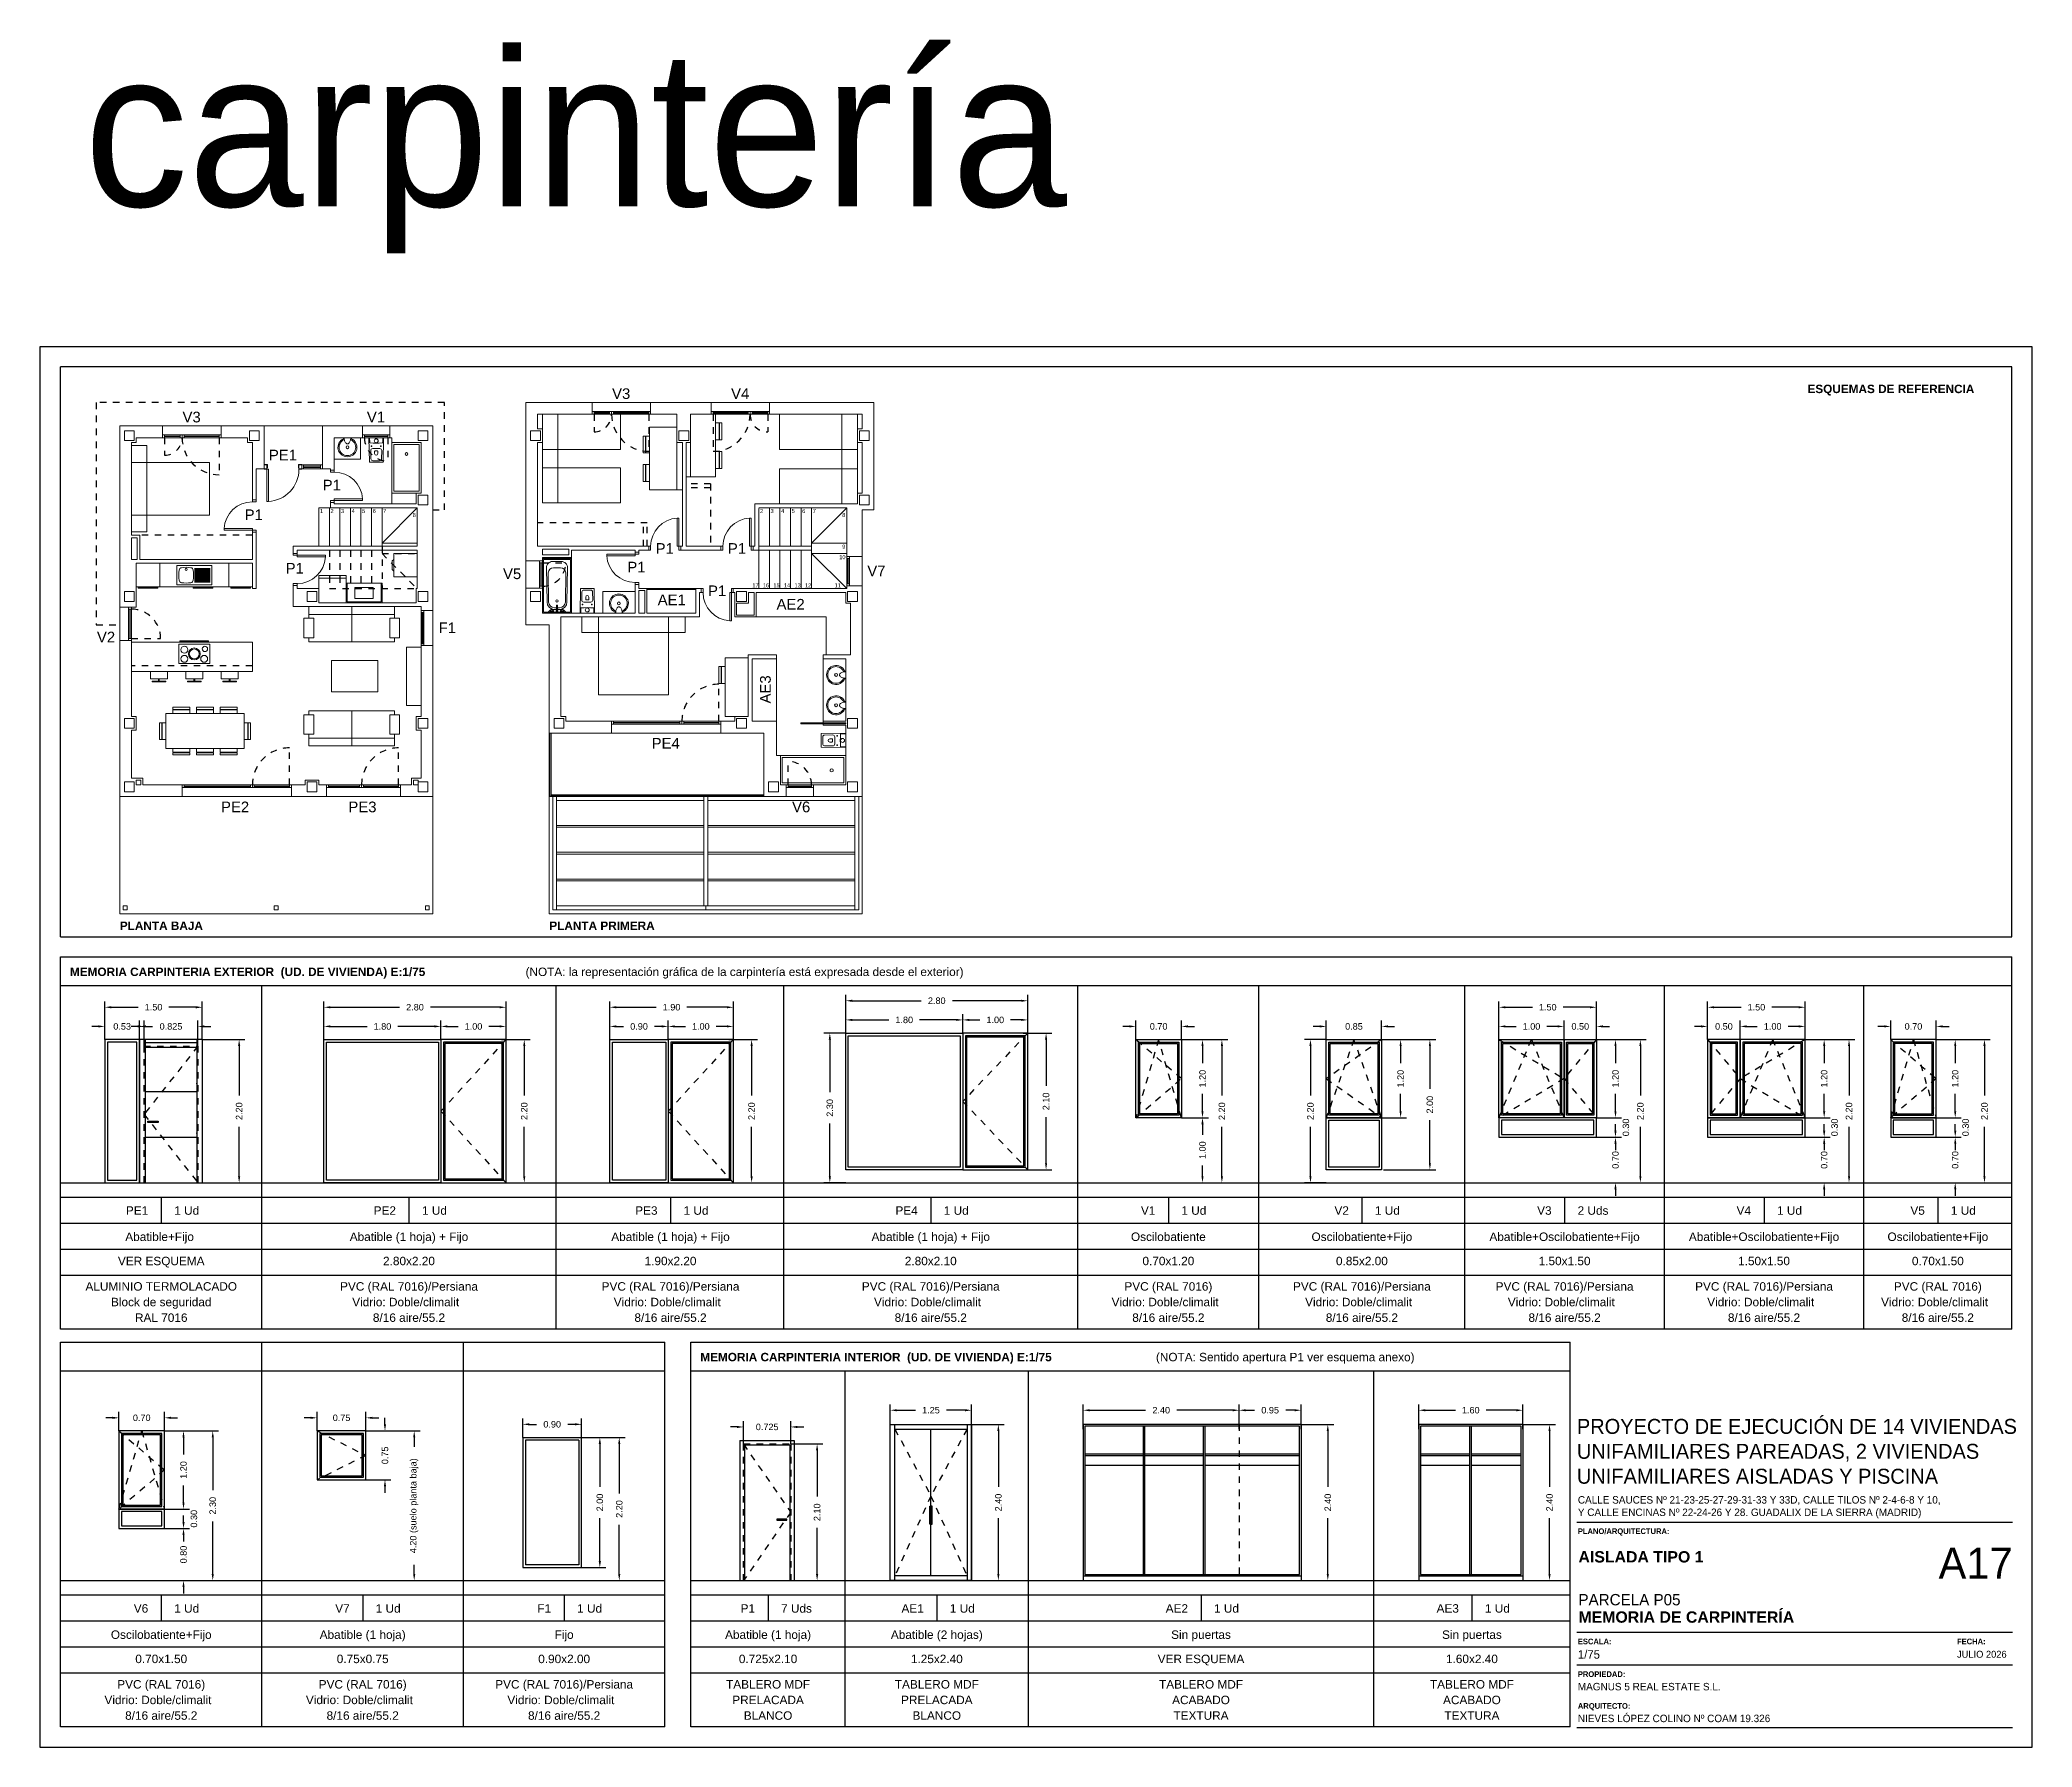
# Model space of a CAD drawing. Header units: millimetres. Extents: x 441156 to 441653, y 4514887 to 4515266.
# Drawn here: x 441501.57 to 441532.21, y 4515046.18 to 4515072.44 of the extents above; entities that cross this region are included whole.
import ezdxf
from ezdxf.enums import TextEntityAlignment as Align

# ---------------------------------------------------------------- set-up
doc = ezdxf.new("R2010")
doc.units = ezdxf.units.MM
doc.linetypes.add('CONTINUA', pattern=[0])
doc.linetypes.add('RAYITAS', pattern=[0.375, 0.25, -0.125])
for name, color, linetype in [('01_alzado', 5, 'CONTINUA'), ('01_alzados', 5, 'Continuous'), ('01_cotas', 254, 'Continuous'), ('01_pilares primera', 6, 'Continuous'), ('01_proyeccion', 36, 'RAYITAS'), ('01_proyección', 4, 'RAYITAS'), ('01_sanitarios', 250, 'Continuous'), ('01_tabiques', 3, 'Continuous'), ('01_texto cartela', 5, 'Continuous'), ('01_ventanas', 2, 'Continuous'), ('CARTELA', 4, 'Continuous'), ('COTAS', 251, 'Continuous'), ('DIVISION', 5, 'Continuous')]:
    doc.layers.add(name, color=color, linetype=linetype)
doc.layers.add('01_cartela', color=6, linetype='Continuous', plot=False)
doc.layers.add('01_muebles_B', color=254, linetype='Continuous', lineweight=5)
doc.styles.add('Century Gothic', font='', dxfattribs={"height": 2})
doc.styles.add('Century Gothic_3', font='', dxfattribs={"height": 4.5})
doc.styles.add('Century Gothic_5', font='', dxfattribs={"height": 2.5})
doc.styles.add('Century Gothic_6', font='', dxfattribs={"height": 11})
doc.styles.add('Estilo1', font='swissel.ttf')
doc.styles.add('NIEVES2', font='sanss___.ttf')
doc.styles.add('NIEVES3', font='swisseb.ttf')
doc.styles.add('ROMANS', font='romans')
doc.styles.get('Century Gothic').set_extended_font_data('Century Gothic')
doc.styles.get('Century Gothic_3').set_extended_font_data('Century Gothic')
doc.styles.get('Century Gothic_5').set_extended_font_data('Century Gothic')
doc.styles.get('Century Gothic_6').set_extended_font_data('Century Gothic')
doc.dimstyles.new('DECIMAL-50', dxfattribs={"dimtxt": 0.08, "dimasz": 0.15, "dimexe": 0.09, "dimexo": 0, "dimgap": 0.09, "dimtad": 0, "dimzin": 0, "dimdsep": 46, "dimtxsty": 'ROMANS', "dimcen": 0.09, "dimclrt": 6, "dimadec": 0, "dimazin": 0, "dimtfac": 1.38, "dimtix": 1, "dimtofl": 0, "dimtmove": 2, "dimatfit": 3, "dimldrblk": 'OBLIQUE', "dimfxl": 1, "dimtolj": 1, "dimtzin": 0, "dimarcsym": 0})

msp = doc.modelspace()

# ---------------------------------------------------------------- texts
at = {"layer": '01_pilares primera', "color": 7, "style": 'NIEVES2'}
for s, height, p in [('V3', 0.1638, (441510.653, 4515066.917, 0)), ('V4', 0.1638, (441512.483, 4515066.917, 0)), ('V3', 0.1638, (441504.047, 4515066.557, 0)), ('V1', 0.1638, (441506.882, 4515066.557, 0)), ('PE1', 0.1638, (441505.528, 4515065.973, 0)), ('P1', 0.1638, (441506.203, 4515065.511, 0)), ('P1', 0.1638, (441505.003, 4515065.055, 0)), ('P1', 0.1638, (441511.323, 4515064.536, 0)), ('P1', 0.1638, (441512.434, 4515064.536, 0)), ('P1', 0.1638, (441505.633, 4515064.232, 0)), ('V5', 0.1638, (441508.976, 4515064.147, 0)), ('P1', 0.1638, (441510.888, 4515064.25, 0)), ('V7', 0.1638, (441514.578, 4515064.192, 0)), ('P1', 0.1638, (441512.129, 4515063.885, 0)), ('AE1', 0.1638, (441511.507, 4515063.746, 0)), ('AE2', 0.1638, (441513.335, 4515063.678, 0)), ('V2', 0.1638, (441502.731, 4515063.174, 0)), ('F1', 0.1638, (441507.973, 4515063.316, 0)), ('PE4', 0.1638, (441511.414, 4515061.54, 0)), ('PE2', 0.1638, (441504.792, 4515060.562, 0)), ('PE3', 0.1638, (441506.751, 4515060.562, 0)), ('V6', 0.1638, (441513.421, 4515060.562, 0)), ('PE1', 0.13, (441503.24, 4515054.372)), ('PE2', 0.13, (441507.05, 4515054.372)), ('PE3', 0.13, (441511.072, 4515054.372)), ('PE4', 0.13, (441515.074, 4515054.372)), ('V1', 0.13, (441518.728, 4515054.372)), ('V2', 0.13, (441521.704, 4515054.372)), ('V3', 0.13, (441524.821, 4515054.372)), ('V4', 0.13, (441527.888, 4515054.372)), ('V5', 0.13, (441530.561, 4515054.372)), ('V6', 0.13, (441503.24, 4515048.253)), ('V7', 0.13, (441506.338, 4515048.253)), ('F1', 0.13, (441509.436, 4515048.253)), ('P1', 0.13, (441512.572, 4515048.253)), ('AE1', 0.13, (441515.167, 4515048.253)), ('AE2', 0.13, (441519.23, 4515048.253)), ('AE3', 0.13, (441523.396, 4515048.253))]:
    msp.add_text(s, height=height, dxfattribs=at).set_placement(p, align=Align.RIGHT)
msp.add_text('AE3', height=0.1638, rotation=90, dxfattribs=at).set_placement((441512.813, 4515062.667, 0), align=Align.RIGHT)
for s, p in [('1 Ud', (441503.64, 4515054.372)), ('1 Ud', (441507.45, 4515054.372)), ('1 Ud', (441511.472, 4515054.372)), ('1 Ud', (441515.474, 4515054.372)), ('1 Ud', (441519.128, 4515054.372)), ('1 Ud', (441522.104, 4515054.372)), ('2 Uds', (441525.221, 4515054.372)), ('1 Ud', (441528.288, 4515054.372)), ('1 Ud', (441530.961, 4515054.372)), ('1 Ud', (441503.64, 4515048.253)), ('1 Ud', (441506.738, 4515048.253)), ('1 Ud', (441509.836, 4515048.253)), ('7 Uds', (441512.972, 4515048.253)), ('1 Ud', (441515.567, 4515048.253)), ('1 Ud', (441519.63, 4515048.253)), ('1 Ud', (441523.796, 4515048.253))]:
    msp.add_text(s, height=0.13, dxfattribs=at).set_placement(p)
at = {"layer": '01_texto cartela', "color": 5}
for s, style, p in [('ESQUEMAS DE REFERENCIA', 'NIEVES3', (441528.756, 4515067.007)), ('PLANTA BAJA', 'NIEVES3', (441502.803, 4515058.752)), ('PLANTA PRIMERA', 'NIEVES3', (441509.408, 4515058.752)), ('MEMORIA CARPINTERIA EXTERIOR  (UD. DE VIVIENDA) E:1/75', 'NIEVES3', (441502.036, 4515058.043)), ('(NOTA: la representación gráfica de la carpintería está expresada desde el exterior)', 'NIEVES2', (441509.043, 4515058.043)), ('MEMORIA CARPINTERIA INTERIOR  (UD. DE VIVIENDA) E:1/75', 'NIEVES3', (441511.73, 4515052.119)), ('(NOTA: Sentido apertura P1 ver esquema anexo)', 'NIEVES2', (441518.737, 4515052.119))]:
    msp.add_text(s, height=0.12967, dxfattribs=dict(at, style=style)).set_placement(p)
at = {"layer": '01_texto cartela', "color": 1}
for s, insert, char_height, width, attachment_point, style in [('carpintería', (441502.253, 4515072.272), 2.39287, 27.31448, 1, 'Century Gothic_6'), ('A17', (441531.911, 4515049.254), 0.4786, 1.04985, 3, 'Century Gothic_6'), ('\\pt2.3273;AISLADA TIPO 1 ', (441525.234, 4515049.022), 0.17455, 7.00908, 7, 'NIEVES3')]:
    msp.add_mtext(s, dxfattribs=dict(at, insert=insert, char_height=char_height, width=width, attachment_point=attachment_point, style=style))
at = {"layer": '01_texto cartela'}
for s, insert, char_height, width, attachment_point, style in [('\\PPROYECTO DE EJECUCIÓN DE 14 VIVIENDAS UNIFAMILIARES PAREADAS, 2 VIVIENDAS UNIFAMILIARES AISLADAS Y PISCINA', (441525.21, 4515051.616), 0.23, 6.82217, 1, 'Century Gothic_3'), ('CALLE SAUCES Nº 21-23-25-27-29-31-33 Y 33D, CALLE TILOS Nº 2-4-6-8 Y 10, \\PY CALLE ENCINAS Nº 22-24-26 Y 28. GUADALIX DE LA SIERRA (MADRID)', (441525.225, 4515050.045), 0.11455, 9.24681, 1, 'Century Gothic'), ('{\\fCentury Gothic|b1|i0|c0|p34;PLANO/ARQUITECTURA: }', (441525.225, 4515049.549), 0.08701, 2.11715, 1, 'Century Gothic'), ('\\pt2.3273;MEMORIA DE CARPINTERÍA', (441525.234, 4515048.096), 0.17455, 7.00908, 7, 'NIEVES3'), ('\\pt2.3273;\\PPARCELA P05', (441525.234, 4515048.363), 0.17455, 7.00908, 7, 'Century Gothic_5'), ('{\\fCentury Gothic|b1|i0|c0|p34;ESCALA: }', (441525.225, 4515047.854), 0.08701, 2.11715, 1, 'Century Gothic'), ('{\\fCentury Gothic|b1|i0|c0|p34;FECHA: }', (441531.056, 4515047.854), 0.08701, 2.11715, 1, 'Century Gothic'), ('1/75', (441525.225, 4515047.676), 0.1309, 2.11715, 1, 'Century Gothic'), ('JULIO 2026', (441531.056, 4515047.667), 0.1069, 3.50438, 1, 'Century Gothic'), ('{\\fCentury Gothic|b1|i0|c0|p34;PROPIEDAD:}', (441525.225, 4515047.351), 0.08701, 0.83709, 1, 'Century Gothic'), ('MAGNUS 5 REAL ESTATE S.L.', (441525.225, 4515047.173), 0.11455, 4.88231, 1, 'Century Gothic'), ('{\\fCentury Gothic|b1|i0|c0|p34;ARQUITECTO:}', (441525.225, 4515046.862), 0.08701, 0.83709, 1, 'Century Gothic'), ('NIEVES LÓPEZ COLINO Nº COAM 19.326', (441525.225, 4515046.684), 0.11455, 3.65153, 1, 'Century Gothic')]:
    msp.add_mtext(s, dxfattribs=dict(at, insert=insert, char_height=char_height, width=width, attachment_point=attachment_point, style=style))
at = {"layer": 'DIVISION', "color": 5, "style": 'NIEVES2'}
for s, p in [('Abatible+Fijo ', (441503.44, 4515053.969)), ('Abatible (1 hoja) + Fijo', (441507.25, 4515053.969)), ('Abatible (1 hoja) + Fijo', (441511.272, 4515053.969)), ('Abatible (1 hoja) + Fijo', (441515.274, 4515053.969)), ('Oscilobatiente', (441518.928, 4515053.969)), ('Oscilobatiente+Fijo', (441521.904, 4515053.969)), ('Abatible+Oscilobatiente+Fijo', (441525.021, 4515053.969)), ('Abatible+Oscilobatiente+Fijo', (441528.088, 4515053.969)), ('Oscilobatiente+Fijo', (441530.761, 4515053.969)), ('VER ESQUEMA', (441503.44, 4515053.596)), ('2.80x2.20', (441507.25, 4515053.596)), ('1.90x2.20', (441511.272, 4515053.596)), ('2.80x2.10', (441515.274, 4515053.596)), ('0.70x1.20', (441518.928, 4515053.596)), ('0.85x2.00', (441521.904, 4515053.596)), ('1.50x1.50', (441525.021, 4515053.596)), ('1.50x1.50', (441528.088, 4515053.596)), ('0.70x1.50', (441530.761, 4515053.596)), ('ALUMINIO TERMOLACADO', (441503.44, 4515053.205)), ('PVC (RAL 7016)/Persiana', (441507.25, 4515053.205)), ('PVC (RAL 7016)/Persiana', (441511.272, 4515053.205)), ('PVC (RAL 7016)/Persiana', (441515.274, 4515053.205)), ('PVC (RAL 7016)', (441518.928, 4515053.205)), ('PVC (RAL 7016)/Persiana', (441521.904, 4515053.205)), ('PVC (RAL 7016)/Persiana', (441525.021, 4515053.205)), ('PVC (RAL 7016)/Persiana', (441528.088, 4515053.205)), ('PVC (RAL 7016)', (441530.761, 4515053.205)), ('Block de seguridad', (441503.44, 4515052.965)), ('Vidrio: Doble/climalit  ', (441507.25, 4515052.965)), ('Vidrio: Doble/climalit  ', (441511.272, 4515052.965)), ('Vidrio: Doble/climalit  ', (441515.274, 4515052.965)), ('Vidrio: Doble/climalit  ', (441518.928, 4515052.965)), ('Vidrio: Doble/climalit  ', (441521.904, 4515052.965)), ('Vidrio: Doble/climalit  ', (441525.021, 4515052.965)), ('Vidrio: Doble/climalit  ', (441528.088, 4515052.965)), ('Vidrio: Doble/climalit  ', (441530.761, 4515052.965)), ('RAL 7016', (441503.44, 4515052.725)), ('8/16 aire/55.2', (441507.25, 4515052.725)), ('8/16 aire/55.2', (441511.272, 4515052.725)), ('8/16 aire/55.2', (441515.274, 4515052.725)), ('8/16 aire/55.2', (441518.928, 4515052.725)), ('8/16 aire/55.2', (441521.904, 4515052.725)), ('8/16 aire/55.2', (441525.021, 4515052.725)), ('8/16 aire/55.2', (441528.088, 4515052.725)), ('8/16 aire/55.2', (441530.761, 4515052.725)), ('Oscilobatiente+Fijo', (441503.44, 4515047.85)), ('Abatible (1 hoja)', (441506.538, 4515047.85)), ('Fijo', (441509.636, 4515047.85)), ('Abatible (1 hoja)', (441512.772, 4515047.85)), ('Abatible (2 hojas)', (441515.367, 4515047.85)), ('Sin puertas', (441519.43, 4515047.85)), ('Sin puertas', (441523.596, 4515047.85)), ('0.70x1.50', (441503.44, 4515047.477)), ('0.75x0.75', (441506.538, 4515047.477)), ('0.90x2.00', (441509.636, 4515047.477)), ('0.725x2.10', (441512.772, 4515047.477)), ('1.25x2.40', (441515.367, 4515047.477)), ('VER ESQUEMA', (441519.43, 4515047.477)), ('1.60x2.40', (441523.596, 4515047.477)), ('PVC (RAL 7016)', (441503.44, 4515047.086)), ('PVC (RAL 7016)', (441506.538, 4515047.086)), ('PVC (RAL 7016)/Persiana', (441509.636, 4515047.086)), ('TABLERO MDF', (441512.772, 4515047.086)), ('TABLERO MDF', (441515.367, 4515047.086)), ('TABLERO MDF', (441519.43, 4515047.086)), ('TABLERO MDF', (441523.596, 4515047.086)), ('Vidrio: Doble/climalit  ', (441503.44, 4515046.846)), ('Vidrio: Doble/climalit  ', (441506.538, 4515046.846)), ('Vidrio: Doble/climalit  ', (441509.636, 4515046.846)), ('PRELACADA', (441512.772, 4515046.846)), ('PRELACADA', (441515.367, 4515046.846)), ('ACABADO', (441519.43, 4515046.846)), ('ACABADO', (441523.596, 4515046.846)), ('8/16 aire/55.2', (441503.44, 4515046.606)), ('8/16 aire/55.2', (441506.538, 4515046.606)), ('8/16 aire/55.2', (441509.636, 4515046.606)), ('BLANCO', (441512.772, 4515046.606)), ('BLANCO', (441515.367, 4515046.606)), ('TEXTURA', (441519.43, 4515046.606)), ('TEXTURA', (441523.596, 4515046.606))]:
    msp.add_text(s, height=0.13, dxfattribs=at).set_placement(p, align=Align.CENTER)

# ---------------------------------------------------------------- blocks, each defined once
blk = doc.blocks.new('*D523')
at = {"layer": '01_cotas', "color": 0, "linetype": 'CONTINUA', "lineweight": -2, "transparency": 16777216}
for p, q in [((441519.128, 4515057.065), (441519.543, 4515057.065)), ((441519.128, 4515055.865), (441519.543, 4515055.865))]:
    blk.add_line(p, q, dxfattribs=at)
at = {"layer": '01_cotas', "color": 0, "lineweight": -2, "transparency": 16777216}
for p, q in [((441519.453, 4515056.965), (441519.453, 4515056.702)), ((441519.453, 4515055.965), (441519.453, 4515056.229))]:
    blk.add_line(p, q, dxfattribs=at)
at = {"layer": '01_cotas', "color": 0, "transparency": 16777216}
for points in [[(441519.436, 4515056.965), (441519.469, 4515056.965), (441519.453, 4515057.065)], [(441519.436, 4515055.965), (441519.469, 4515055.965), (441519.453, 4515055.865)]]:
    blk.add_solid(points, dxfattribs=at)
at = {"layer": '01_cotas', "color": 7, "transparency": 16777216, "insert": (441519.453, 4515056.465), "char_height": 0.1, "attachment_point": 5, "rotation": 90, "style": 'Estilo1'}
blk.add_mtext('\\A1;1.20', dxfattribs=at)
blk = doc.blocks.new('*D524')
at = {"layer": '01_cotas', "color": 0, "linetype": 'CONTINUA', "lineweight": -2, "transparency": 16777216}
for p, q in [((441519.128, 4515055.865), (441519.543, 4515055.865)), ((441519.128, 4515054.865), (441519.543, 4515054.865))]:
    blk.add_line(p, q, dxfattribs=at)
at = {"layer": '01_cotas', "color": 0, "lineweight": -2, "transparency": 16777216}
for p, q in [((441519.453, 4515055.765), (441519.453, 4515055.602)), ((441519.453, 4515054.965), (441519.453, 4515055.129))]:
    blk.add_line(p, q, dxfattribs=at)
at = {"layer": '01_cotas', "color": 0, "transparency": 16777216}
for points in [[(441519.436, 4515055.765), (441519.469, 4515055.765), (441519.453, 4515055.865)], [(441519.436, 4515054.965), (441519.469, 4515054.965), (441519.453, 4515054.865)]]:
    blk.add_solid(points, dxfattribs=at)
at = {"layer": '01_cotas', "color": 7, "transparency": 16777216, "insert": (441519.453, 4515055.365), "char_height": 0.1, "attachment_point": 5, "rotation": 90, "style": 'Estilo1'}
blk.add_mtext('\\A1;1.00', dxfattribs=at)
blk = doc.blocks.new('*D525')
at = {"layer": '01_cotas', "color": 0, "linetype": 'CONTINUA', "lineweight": -2, "transparency": 16777216}
for p, q in [((441525.512, 4515057.065), (441525.894, 4515057.065)), ((441525.512, 4515055.865), (441525.894, 4515055.865))]:
    blk.add_line(p, q, dxfattribs=at)
at = {"layer": '01_cotas', "color": 0, "lineweight": -2, "transparency": 16777216}
for p, q in [((441525.804, 4515056.965), (441525.804, 4515056.702)), ((441525.804, 4515055.965), (441525.804, 4515056.229))]:
    blk.add_line(p, q, dxfattribs=at)
at = {"layer": '01_cotas', "color": 0, "transparency": 16777216}
for points in [[(441525.787, 4515056.965), (441525.82, 4515056.965), (441525.804, 4515057.065)], [(441525.787, 4515055.965), (441525.82, 4515055.965), (441525.804, 4515055.865)]]:
    blk.add_solid(points, dxfattribs=at)
at = {"layer": '01_cotas', "color": 7, "transparency": 16777216, "insert": (441525.804, 4515056.465), "char_height": 0.1, "attachment_point": 5, "rotation": 90, "style": 'Estilo1'}
blk.add_mtext('\\A1;1.20', dxfattribs=at)
blk = doc.blocks.new('*D526')
at = {"layer": '01_cotas', "color": 0, "lineweight": -2, "transparency": 16777216}
for p, q in [((441525.804, 4515055.965), (441525.804, 4515056.065)), ((441525.804, 4515055.465), (441525.804, 4515055.365))]:
    blk.add_line(p, q, dxfattribs=at)
at = {"layer": '01_cotas', "color": 0, "linetype": 'CONTINUA', "lineweight": -2, "transparency": 16777216}
for p, q in [((441525.512, 4515055.865), (441525.894, 4515055.865)), ((441525.512, 4515055.565), (441525.894, 4515055.565))]:
    blk.add_line(p, q, dxfattribs=at)
at = {"layer": '01_cotas', "color": 0, "transparency": 16777216}
for points in [[(441525.787, 4515055.965), (441525.82, 4515055.965), (441525.804, 4515055.865)], [(441525.787, 4515055.465), (441525.82, 4515055.465), (441525.804, 4515055.565)]]:
    blk.add_solid(points, dxfattribs=at)
at = {"layer": '01_cotas', "color": 7, "transparency": 16777216, "insert": (441525.964, 4515055.715), "char_height": 0.1, "attachment_point": 5, "rotation": 90, "style": 'Estilo1'}
blk.add_mtext('\\A1;0.30', dxfattribs=at)
blk = doc.blocks.new('*D527')
at = {"layer": '01_cotas', "color": 0, "lineweight": -2, "transparency": 16777216}
for p, q in [((441525.804, 4515055.665), (441525.804, 4515055.765)), ((441525.804, 4515054.765), (441525.804, 4515054.665))]:
    blk.add_line(p, q, dxfattribs=at)
at = {"layer": '01_cotas', "color": 0, "linetype": 'CONTINUA', "lineweight": -2, "transparency": 16777216}
for p, q in [((441525.512, 4515055.565), (441525.894, 4515055.565)), ((441525.512, 4515054.865), (441525.894, 4515054.865))]:
    blk.add_line(p, q, dxfattribs=at)
at = {"layer": '01_cotas', "color": 0, "transparency": 16777216}
for points in [[(441525.787, 4515055.665), (441525.82, 4515055.665), (441525.804, 4515055.565)], [(441525.787, 4515054.765), (441525.82, 4515054.765), (441525.804, 4515054.865)]]:
    blk.add_solid(points, dxfattribs=at)
at = {"layer": '01_cotas', "color": 7, "transparency": 16777216, "insert": (441525.804, 4515055.215), "char_height": 0.1, "attachment_point": 5, "rotation": 90, "style": 'Estilo1'}
blk.add_mtext('\\A1;0.70', dxfattribs=at)
blk = doc.blocks.new('*D528')
at = {"layer": '01_cotas', "color": 0, "linetype": 'CONTINUA', "lineweight": -2, "transparency": 16777216}
for p, q in [((441525.804, 4515057.065), (441526.276, 4515057.065)), ((441525.804, 4515054.865), (441526.276, 4515054.865))]:
    blk.add_line(p, q, dxfattribs=at)
at = {"layer": '01_cotas', "color": 0, "lineweight": -2, "transparency": 16777216}
for p, q in [((441526.186, 4515056.965), (441526.186, 4515056.206)), ((441526.186, 4515054.965), (441526.186, 4515055.725))]:
    blk.add_line(p, q, dxfattribs=at)
at = {"layer": '01_cotas', "color": 0, "transparency": 16777216}
for points in [[(441526.17, 4515056.965), (441526.203, 4515056.965), (441526.186, 4515057.065)], [(441526.17, 4515054.965), (441526.203, 4515054.965), (441526.186, 4515054.865)]]:
    blk.add_solid(points, dxfattribs=at)
at = {"layer": '01_cotas', "color": 7, "transparency": 16777216, "insert": (441526.186, 4515055.965), "char_height": 0.1, "attachment_point": 5, "rotation": 90, "style": 'Estilo1'}
blk.add_mtext('\\A1;2.20', dxfattribs=at)
blk = doc.blocks.new('*D529')
at = {"layer": '01_cotas', "color": 0, "linetype": 'CONTINUA', "lineweight": -2, "transparency": 16777216}
for p, q in [((441528.721, 4515057.065), (441529.103, 4515057.065)), ((441528.721, 4515055.865), (441529.103, 4515055.865))]:
    blk.add_line(p, q, dxfattribs=at)
at = {"layer": '01_cotas', "color": 0, "lineweight": -2, "transparency": 16777216}
for p, q in [((441529.013, 4515056.965), (441529.013, 4515056.702)), ((441529.013, 4515055.965), (441529.013, 4515056.229))]:
    blk.add_line(p, q, dxfattribs=at)
at = {"layer": '01_cotas', "color": 0, "transparency": 16777216}
for points in [[(441528.996, 4515056.965), (441529.03, 4515056.965), (441529.013, 4515057.065)], [(441528.996, 4515055.965), (441529.03, 4515055.965), (441529.013, 4515055.865)]]:
    blk.add_solid(points, dxfattribs=at)
at = {"layer": '01_cotas', "color": 7, "transparency": 16777216, "insert": (441529.013, 4515056.465), "char_height": 0.1, "attachment_point": 5, "rotation": 90, "style": 'Estilo1'}
blk.add_mtext('\\A1;1.20', dxfattribs=at)
blk = doc.blocks.new('*D530')
at = {"layer": '01_cotas', "color": 0, "lineweight": -2, "transparency": 16777216}
for p, q in [((441529.013, 4515055.965), (441529.013, 4515056.065)), ((441529.013, 4515055.465), (441529.013, 4515055.365))]:
    blk.add_line(p, q, dxfattribs=at)
at = {"layer": '01_cotas', "color": 0, "linetype": 'CONTINUA', "lineweight": -2, "transparency": 16777216}
for p, q in [((441528.721, 4515055.865), (441529.103, 4515055.865)), ((441528.721, 4515055.565), (441529.103, 4515055.565))]:
    blk.add_line(p, q, dxfattribs=at)
at = {"layer": '01_cotas', "color": 0, "transparency": 16777216}
for points in [[(441528.996, 4515055.965), (441529.03, 4515055.965), (441529.013, 4515055.865)], [(441528.996, 4515055.465), (441529.03, 4515055.465), (441529.013, 4515055.565)]]:
    blk.add_solid(points, dxfattribs=at)
at = {"layer": '01_cotas', "color": 7, "transparency": 16777216, "insert": (441529.173, 4515055.715), "char_height": 0.1, "attachment_point": 5, "rotation": 90, "style": 'Estilo1'}
blk.add_mtext('\\A1;0.30', dxfattribs=at)
blk = doc.blocks.new('*D531')
at = {"layer": '01_cotas', "color": 0, "lineweight": -2, "transparency": 16777216}
for p, q in [((441529.013, 4515055.665), (441529.013, 4515055.765)), ((441529.013, 4515054.765), (441529.013, 4515054.665))]:
    blk.add_line(p, q, dxfattribs=at)
at = {"layer": '01_cotas', "color": 0, "linetype": 'CONTINUA', "lineweight": -2, "transparency": 16777216}
for p, q in [((441528.721, 4515055.565), (441529.103, 4515055.565)), ((441528.721, 4515054.865), (441529.103, 4515054.865))]:
    blk.add_line(p, q, dxfattribs=at)
at = {"layer": '01_cotas', "color": 0, "transparency": 16777216}
for points in [[(441528.996, 4515055.665), (441529.03, 4515055.665), (441529.013, 4515055.565)], [(441528.996, 4515054.765), (441529.03, 4515054.765), (441529.013, 4515054.865)]]:
    blk.add_solid(points, dxfattribs=at)
at = {"layer": '01_cotas', "color": 7, "transparency": 16777216, "insert": (441529.013, 4515055.215), "char_height": 0.1, "attachment_point": 5, "rotation": 90, "style": 'Estilo1'}
blk.add_mtext('\\A1;0.70', dxfattribs=at)
blk = doc.blocks.new('*D532')
at = {"layer": '01_cotas', "color": 0, "linetype": 'CONTINUA', "lineweight": -2, "transparency": 16777216}
for p, q in [((441529.013, 4515057.065), (441529.485, 4515057.065)), ((441529.013, 4515054.865), (441529.485, 4515054.865))]:
    blk.add_line(p, q, dxfattribs=at)
at = {"layer": '01_cotas', "color": 0, "lineweight": -2, "transparency": 16777216}
for p, q in [((441529.395, 4515056.965), (441529.395, 4515056.206)), ((441529.395, 4515054.965), (441529.395, 4515055.725))]:
    blk.add_line(p, q, dxfattribs=at)
at = {"layer": '01_cotas', "color": 0, "transparency": 16777216}
for points in [[(441529.379, 4515056.965), (441529.412, 4515056.965), (441529.395, 4515057.065)], [(441529.379, 4515054.965), (441529.412, 4515054.965), (441529.395, 4515054.865)]]:
    blk.add_solid(points, dxfattribs=at)
at = {"layer": '01_cotas', "color": 7, "transparency": 16777216, "insert": (441529.395, 4515055.965), "char_height": 0.1, "attachment_point": 5, "rotation": 90, "style": 'Estilo1'}
blk.add_mtext('\\A1;2.20', dxfattribs=at)
blk = doc.blocks.new('*D533')
at = {"layer": '01_cotas', "color": 0, "linetype": 'CONTINUA', "lineweight": -2, "transparency": 16777216}
for p, q in [((441519.128, 4515057.065), (441519.841, 4515057.065)), ((441519.038, 4515054.865), (441519.841, 4515054.865))]:
    blk.add_line(p, q, dxfattribs=at)
at = {"layer": '01_cotas', "color": 0, "lineweight": -2, "transparency": 16777216}
for p, q in [((441519.751, 4515056.965), (441519.751, 4515056.206)), ((441519.751, 4515054.965), (441519.751, 4515055.725))]:
    blk.add_line(p, q, dxfattribs=at)
at = {"layer": '01_cotas', "color": 0, "transparency": 16777216}
for points in [[(441519.734, 4515056.965), (441519.768, 4515056.965), (441519.751, 4515057.065)], [(441519.734, 4515054.965), (441519.768, 4515054.965), (441519.751, 4515054.865)]]:
    blk.add_solid(points, dxfattribs=at)
at = {"layer": '01_cotas', "color": 7, "transparency": 16777216, "insert": (441519.751, 4515055.965), "char_height": 0.1, "attachment_point": 5, "rotation": 90, "style": 'Estilo1'}
blk.add_mtext('\\A1;2.20', dxfattribs=at)
blk = doc.blocks.new('*D534')
at = {"layer": '01_cotas', "color": 0, "linetype": 'CONTINUA', "lineweight": -2, "transparency": 16777216}
for p, q in [((441513.12, 4515050.847), (441513.616, 4515050.847)), ((441513.12, 4515048.747), (441513.616, 4515048.747))]:
    blk.add_line(p, q, dxfattribs=at)
at = {"layer": '01_cotas', "color": 0, "lineweight": -2, "transparency": 16777216}
for p, q in [((441513.526, 4515050.747), (441513.526, 4515050.037)), ((441513.526, 4515048.847), (441513.526, 4515049.556))]:
    blk.add_line(p, q, dxfattribs=at)
at = {"layer": '01_cotas', "color": 0, "transparency": 16777216}
for points in [[(441513.509, 4515050.747), (441513.543, 4515050.747), (441513.526, 4515050.847)], [(441513.509, 4515048.847), (441513.543, 4515048.847), (441513.526, 4515048.747)]]:
    blk.add_solid(points, dxfattribs=at)
at = {"layer": '01_cotas', "color": 7, "transparency": 16777216, "insert": (441513.526, 4515049.797), "char_height": 0.1, "attachment_point": 5, "rotation": 90, "style": 'Estilo1'}
blk.add_mtext('\\A1;2.10', dxfattribs=at)
blk = doc.blocks.new('*D535')
at = {"layer": '01_cotas', "color": 0, "lineweight": -2, "transparency": 16777216}
for p, q in [((441518.328, 4515057.268), (441518.228, 4515057.268)), ((441519.228, 4515057.268), (441519.328, 4515057.268))]:
    blk.add_line(p, q, dxfattribs=at)
at = {"layer": '01_cotas', "color": 0, "linetype": 'CONTINUA', "lineweight": -2, "transparency": 16777216}
for p, q in [((441518.428, 4515057.065), (441518.428, 4515057.358)), ((441519.128, 4515057.065), (441519.128, 4515057.358))]:
    blk.add_line(p, q, dxfattribs=at)
at = {"layer": '01_cotas', "color": 0, "transparency": 16777216}
for points in [[(441518.328, 4515057.285), (441518.328, 4515057.252), (441518.428, 4515057.268)], [(441519.228, 4515057.285), (441519.228, 4515057.252), (441519.128, 4515057.268)]]:
    blk.add_solid(points, dxfattribs=at)
at = {"layer": '01_cotas', "color": 7, "transparency": 16777216, "insert": (441518.778, 4515057.268), "char_height": 0.1, "attachment_point": 5, "style": 'Estilo1'}
blk.add_mtext('\\A1;0.70', dxfattribs=at)
blk = doc.blocks.new('*D536')
at = {"layer": '01_cotas', "color": 0, "lineweight": -2, "transparency": 16777216}
for p, q in [((441527.121, 4515057.268), (441527.021, 4515057.268)), ((441527.821, 4515057.268), (441527.921, 4515057.268))]:
    blk.add_line(p, q, dxfattribs=at)
at = {"layer": '01_cotas', "color": 0, "linetype": 'CONTINUA', "lineweight": -2, "transparency": 16777216}
for p, q in [((441527.221, 4515057.065), (441527.221, 4515057.358)), ((441527.721, 4515057.065), (441527.721, 4515057.358))]:
    blk.add_line(p, q, dxfattribs=at)
at = {"layer": '01_cotas', "color": 0, "transparency": 16777216}
for points in [[(441527.121, 4515057.285), (441527.121, 4515057.252), (441527.221, 4515057.268)], [(441527.821, 4515057.285), (441527.821, 4515057.252), (441527.721, 4515057.268)]]:
    blk.add_solid(points, dxfattribs=at)
at = {"layer": '01_cotas', "color": 7, "transparency": 16777216, "insert": (441527.471, 4515057.268), "char_height": 0.1, "attachment_point": 5, "style": 'Estilo1'}
blk.add_mtext('\\A1;0.50', dxfattribs=at)
blk = doc.blocks.new('*D537')
at = {"layer": '01_cotas', "color": 0, "linetype": 'CONTINUA', "lineweight": -2, "transparency": 16777216}
for p, q in [((441527.221, 4515057.065), (441527.221, 4515057.653)), ((441528.721, 4515057.065), (441528.721, 4515057.653))]:
    blk.add_line(p, q, dxfattribs=at)
at = {"layer": '01_cotas', "color": 0, "lineweight": -2, "transparency": 16777216}
for p, q in [((441527.321, 4515057.563), (441527.734, 4515057.563)), ((441528.621, 4515057.563), (441528.207, 4515057.563))]:
    blk.add_line(p, q, dxfattribs=at)
at = {"layer": '01_cotas', "color": 0, "transparency": 16777216}
for points in [[(441527.321, 4515057.579), (441527.321, 4515057.546), (441527.221, 4515057.563)], [(441528.621, 4515057.579), (441528.621, 4515057.546), (441528.721, 4515057.563)]]:
    blk.add_solid(points, dxfattribs=at)
at = {"layer": '01_cotas', "color": 7, "transparency": 16777216, "insert": (441527.971, 4515057.563), "char_height": 0.1, "attachment_point": 5, "style": 'Estilo1'}
blk.add_mtext('\\A1;1.50', dxfattribs=at)
blk = doc.blocks.new('*D538')
at = {"layer": '01_cotas', "color": 0, "linetype": 'CONTINUA', "lineweight": -2, "transparency": 16777216}
for p, q in [((441527.721, 4515057.065), (441527.721, 4515057.358)), ((441528.721, 4515057.065), (441528.721, 4515057.358))]:
    blk.add_line(p, q, dxfattribs=at)
at = {"layer": '01_cotas', "color": 0, "lineweight": -2, "transparency": 16777216}
for p, q in [((441527.821, 4515057.268), (441527.984, 4515057.268)), ((441528.621, 4515057.268), (441528.457, 4515057.268))]:
    blk.add_line(p, q, dxfattribs=at)
at = {"layer": '01_cotas', "color": 0, "transparency": 16777216}
for points in [[(441527.821, 4515057.285), (441527.821, 4515057.252), (441527.721, 4515057.268)], [(441528.621, 4515057.285), (441528.621, 4515057.252), (441528.721, 4515057.268)]]:
    blk.add_solid(points, dxfattribs=at)
at = {"layer": '01_cotas', "color": 7, "transparency": 16777216, "insert": (441528.221, 4515057.268), "char_height": 0.1, "attachment_point": 5, "style": 'Estilo1'}
blk.add_mtext('\\A1;1.00', dxfattribs=at)
blk = doc.blocks.new('*D539')
at = {"layer": '01_cotas', "color": 0, "lineweight": -2, "transparency": 16777216}
for p, q in [((441524.912, 4515057.268), (441524.812, 4515057.268)), ((441525.612, 4515057.268), (441525.712, 4515057.268))]:
    blk.add_line(p, q, dxfattribs=at)
at = {"layer": '01_cotas', "color": 0, "linetype": 'CONTINUA', "lineweight": -2, "transparency": 16777216}
for p, q in [((441525.012, 4515057.065), (441525.012, 4515057.358)), ((441525.512, 4515057.065), (441525.512, 4515057.358))]:
    blk.add_line(p, q, dxfattribs=at)
at = {"layer": '01_cotas', "color": 0, "transparency": 16777216}
for points in [[(441524.912, 4515057.285), (441524.912, 4515057.252), (441525.012, 4515057.268)], [(441525.612, 4515057.285), (441525.612, 4515057.252), (441525.512, 4515057.268)]]:
    blk.add_solid(points, dxfattribs=at)
at = {"layer": '01_cotas', "color": 7, "transparency": 16777216, "insert": (441525.262, 4515057.268), "char_height": 0.1, "attachment_point": 5, "style": 'Estilo1'}
blk.add_mtext('\\A1;0.50', dxfattribs=at)
blk = doc.blocks.new('*D540')
at = {"layer": '01_cotas', "color": 0, "linetype": 'CONTINUA', "lineweight": -2, "transparency": 16777216}
for p, q in [((441524.012, 4515057.065), (441524.012, 4515057.653)), ((441525.512, 4515057.065), (441525.512, 4515057.653))]:
    blk.add_line(p, q, dxfattribs=at)
at = {"layer": '01_cotas', "color": 0, "lineweight": -2, "transparency": 16777216}
for p, q in [((441524.112, 4515057.563), (441524.525, 4515057.563)), ((441525.412, 4515057.563), (441524.998, 4515057.563))]:
    blk.add_line(p, q, dxfattribs=at)
at = {"layer": '01_cotas', "color": 0, "transparency": 16777216}
for points in [[(441524.112, 4515057.579), (441524.112, 4515057.546), (441524.012, 4515057.563)], [(441525.412, 4515057.579), (441525.412, 4515057.546), (441525.512, 4515057.563)]]:
    blk.add_solid(points, dxfattribs=at)
at = {"layer": '01_cotas', "color": 7, "transparency": 16777216, "insert": (441524.762, 4515057.563), "char_height": 0.1, "attachment_point": 5, "style": 'Estilo1'}
blk.add_mtext('\\A1;1.50', dxfattribs=at)
blk = doc.blocks.new('*D541')
at = {"layer": '01_cotas', "color": 0, "linetype": 'CONTINUA', "lineweight": -2, "transparency": 16777216}
for p, q in [((441524.012, 4515057.065), (441524.012, 4515057.358)), ((441525.012, 4515057.065), (441525.012, 4515057.358))]:
    blk.add_line(p, q, dxfattribs=at)
at = {"layer": '01_cotas', "color": 0, "lineweight": -2, "transparency": 16777216}
for p, q in [((441524.112, 4515057.268), (441524.275, 4515057.268)), ((441524.912, 4515057.268), (441524.748, 4515057.268))]:
    blk.add_line(p, q, dxfattribs=at)
at = {"layer": '01_cotas', "color": 0, "transparency": 16777216}
for points in [[(441524.112, 4515057.285), (441524.112, 4515057.252), (441524.012, 4515057.268)], [(441524.912, 4515057.285), (441524.912, 4515057.252), (441525.012, 4515057.268)]]:
    blk.add_solid(points, dxfattribs=at)
at = {"layer": '01_cotas', "color": 7, "transparency": 16777216, "insert": (441524.512, 4515057.268), "char_height": 0.1, "attachment_point": 5, "style": 'Estilo1'}
blk.add_mtext('\\A1;1.00', dxfattribs=at)
blk = doc.blocks.new('*D542')
at = {"layer": '01_cotas', "color": 0, "linetype": 'CONTINUA', "lineweight": -2, "transparency": 16777216}
for p, q in [((441530.736, 4515057.065), (441531.118, 4515057.065)), ((441530.736, 4515055.865), (441531.118, 4515055.865))]:
    blk.add_line(p, q, dxfattribs=at)
at = {"layer": '01_cotas', "color": 0, "lineweight": -2, "transparency": 16777216}
for p, q in [((441531.028, 4515056.965), (441531.028, 4515056.702)), ((441531.028, 4515055.965), (441531.028, 4515056.229))]:
    blk.add_line(p, q, dxfattribs=at)
at = {"layer": '01_cotas', "color": 0, "transparency": 16777216}
for points in [[(441531.012, 4515056.965), (441531.045, 4515056.965), (441531.028, 4515057.065)], [(441531.012, 4515055.965), (441531.045, 4515055.965), (441531.028, 4515055.865)]]:
    blk.add_solid(points, dxfattribs=at)
at = {"layer": '01_cotas', "color": 7, "transparency": 16777216, "insert": (441531.028, 4515056.465), "char_height": 0.1, "attachment_point": 5, "rotation": 90, "style": 'Estilo1'}
blk.add_mtext('\\A1;1.20', dxfattribs=at)
blk = doc.blocks.new('*D543')
at = {"layer": '01_cotas', "color": 0, "lineweight": -2, "transparency": 16777216}
for p, q in [((441531.028, 4515055.965), (441531.028, 4515056.065)), ((441531.028, 4515055.465), (441531.028, 4515055.365))]:
    blk.add_line(p, q, dxfattribs=at)
at = {"layer": '01_cotas', "color": 0, "linetype": 'CONTINUA', "lineweight": -2, "transparency": 16777216}
for p, q in [((441530.736, 4515055.865), (441531.118, 4515055.865)), ((441530.736, 4515055.565), (441531.118, 4515055.565))]:
    blk.add_line(p, q, dxfattribs=at)
at = {"layer": '01_cotas', "color": 0, "transparency": 16777216}
for points in [[(441531.012, 4515055.965), (441531.045, 4515055.965), (441531.028, 4515055.865)], [(441531.012, 4515055.465), (441531.045, 4515055.465), (441531.028, 4515055.565)]]:
    blk.add_solid(points, dxfattribs=at)
at = {"layer": '01_cotas', "color": 7, "transparency": 16777216, "insert": (441531.188, 4515055.715), "char_height": 0.1, "attachment_point": 5, "rotation": 90, "style": 'Estilo1'}
blk.add_mtext('\\A1;0.30', dxfattribs=at)
blk = doc.blocks.new('*D544')
at = {"layer": '01_cotas', "color": 0, "lineweight": -2, "transparency": 16777216}
for p, q in [((441531.028, 4515055.665), (441531.028, 4515055.765)), ((441531.028, 4515054.765), (441531.028, 4515054.665))]:
    blk.add_line(p, q, dxfattribs=at)
at = {"layer": '01_cotas', "color": 0, "linetype": 'CONTINUA', "lineweight": -2, "transparency": 16777216}
for p, q in [((441530.736, 4515055.565), (441531.118, 4515055.565)), ((441530.736, 4515054.865), (441531.118, 4515054.865))]:
    blk.add_line(p, q, dxfattribs=at)
at = {"layer": '01_cotas', "color": 0, "transparency": 16777216}
for points in [[(441531.012, 4515055.665), (441531.045, 4515055.665), (441531.028, 4515055.565)], [(441531.012, 4515054.765), (441531.045, 4515054.765), (441531.028, 4515054.865)]]:
    blk.add_solid(points, dxfattribs=at)
at = {"layer": '01_cotas', "color": 7, "transparency": 16777216, "insert": (441531.028, 4515055.215), "char_height": 0.1, "attachment_point": 5, "rotation": 90, "style": 'Estilo1'}
blk.add_mtext('\\A1;0.70', dxfattribs=at)
blk = doc.blocks.new('*D545')
at = {"layer": '01_cotas', "color": 0, "lineweight": -2, "transparency": 16777216}
for p, q in [((441529.936, 4515057.268), (441529.836, 4515057.268)), ((441530.836, 4515057.268), (441530.936, 4515057.268))]:
    blk.add_line(p, q, dxfattribs=at)
at = {"layer": '01_cotas', "color": 0, "linetype": 'CONTINUA', "lineweight": -2, "transparency": 16777216}
for p, q in [((441530.036, 4515057.065), (441530.036, 4515057.358)), ((441530.736, 4515057.065), (441530.736, 4515057.358))]:
    blk.add_line(p, q, dxfattribs=at)
at = {"layer": '01_cotas', "color": 0, "transparency": 16777216}
for points in [[(441529.936, 4515057.285), (441529.936, 4515057.252), (441530.036, 4515057.268)], [(441530.836, 4515057.285), (441530.836, 4515057.252), (441530.736, 4515057.268)]]:
    blk.add_solid(points, dxfattribs=at)
at = {"layer": '01_cotas', "color": 7, "transparency": 16777216, "insert": (441530.386, 4515057.268), "char_height": 0.1, "attachment_point": 5, "style": 'Estilo1'}
blk.add_mtext('\\A1;0.70', dxfattribs=at)
blk = doc.blocks.new('*D546')
at = {"layer": '01_cotas', "color": 0, "linetype": 'CONTINUA', "lineweight": -2, "transparency": 16777216}
for p, q in [((441530.855, 4515057.065), (441531.568, 4515057.065)), ((441530.765, 4515054.865), (441531.568, 4515054.865))]:
    blk.add_line(p, q, dxfattribs=at)
at = {"layer": '01_cotas', "color": 0, "lineweight": -2, "transparency": 16777216}
for p, q in [((441531.478, 4515056.965), (441531.478, 4515056.206)), ((441531.478, 4515054.965), (441531.478, 4515055.725))]:
    blk.add_line(p, q, dxfattribs=at)
at = {"layer": '01_cotas', "color": 0, "transparency": 16777216}
for points in [[(441531.461, 4515056.965), (441531.495, 4515056.965), (441531.478, 4515057.065)], [(441531.461, 4515054.965), (441531.495, 4515054.965), (441531.478, 4515054.865)]]:
    blk.add_solid(points, dxfattribs=at)
at = {"layer": '01_cotas', "color": 7, "transparency": 16777216, "insert": (441531.478, 4515055.965), "char_height": 0.1, "attachment_point": 5, "rotation": 90, "style": 'Estilo1'}
blk.add_mtext('\\A1;2.20', dxfattribs=at)
blk = doc.blocks.new('*D547')
at = {"layer": '01_cotas', "color": 0, "linetype": 'CONTINUA', "lineweight": -2, "transparency": 16777216}
for p, q in [((441503.49, 4515051.047), (441503.873, 4515051.047)), ((441503.49, 4515049.847), (441503.873, 4515049.847))]:
    blk.add_line(p, q, dxfattribs=at)
at = {"layer": '01_cotas', "color": 0, "lineweight": -2, "transparency": 16777216}
for p, q in [((441503.783, 4515050.947), (441503.783, 4515050.683)), ((441503.783, 4515049.947), (441503.783, 4515050.21))]:
    blk.add_line(p, q, dxfattribs=at)
at = {"layer": '01_cotas', "color": 0, "transparency": 16777216}
for points in [[(441503.766, 4515050.947), (441503.799, 4515050.947), (441503.783, 4515051.047)], [(441503.766, 4515049.947), (441503.799, 4515049.947), (441503.783, 4515049.847)]]:
    blk.add_solid(points, dxfattribs=at)
at = {"layer": '01_cotas', "color": 7, "transparency": 16777216, "insert": (441503.783, 4515050.447), "char_height": 0.1, "attachment_point": 5, "rotation": 90, "style": 'Estilo1'}
blk.add_mtext('\\A1;1.20', dxfattribs=at)
blk = doc.blocks.new('*D548')
at = {"layer": '01_cotas', "color": 0, "linetype": 'CONTINUA', "lineweight": -2, "transparency": 16777216}
for p, q in [((441503.49, 4515049.847), (441503.873, 4515049.847)), ((441503.49, 4515049.547), (441503.873, 4515049.547))]:
    blk.add_line(p, q, dxfattribs=at)
at = {"layer": '01_cotas', "color": 0, "lineweight": -2, "transparency": 16777216}
for p, q in [((441503.783, 4515049.947), (441503.783, 4515050.047)), ((441503.783, 4515049.447), (441503.783, 4515049.347))]:
    blk.add_line(p, q, dxfattribs=at)
at = {"layer": '01_cotas', "color": 0, "transparency": 16777216}
for points in [[(441503.766, 4515049.947), (441503.799, 4515049.947), (441503.783, 4515049.847)], [(441503.766, 4515049.447), (441503.799, 4515049.447), (441503.783, 4515049.547)]]:
    blk.add_solid(points, dxfattribs=at)
at = {"layer": '01_cotas', "color": 7, "transparency": 16777216, "insert": (441503.943, 4515049.697), "char_height": 0.1, "attachment_point": 5, "rotation": 90, "style": 'Estilo1'}
blk.add_mtext('\\A1;0.30', dxfattribs=at)
blk = doc.blocks.new('*D549')
at = {"layer": '01_cotas', "color": 0, "linetype": 'CONTINUA', "lineweight": -2, "transparency": 16777216}
for p, q in [((441503.49, 4515049.547), (441503.873, 4515049.547)), ((441503.49, 4515048.747), (441503.873, 4515048.747))]:
    blk.add_line(p, q, dxfattribs=at)
at = {"layer": '01_cotas', "color": 0, "lineweight": -2, "transparency": 16777216}
for p, q in [((441503.783, 4515049.647), (441503.783, 4515049.747)), ((441503.783, 4515048.647), (441503.783, 4515048.547))]:
    blk.add_line(p, q, dxfattribs=at)
at = {"layer": '01_cotas', "color": 0, "transparency": 16777216}
for points in [[(441503.766, 4515049.647), (441503.799, 4515049.647), (441503.783, 4515049.547)], [(441503.766, 4515048.647), (441503.799, 4515048.647), (441503.783, 4515048.747)]]:
    blk.add_solid(points, dxfattribs=at)
at = {"layer": '01_cotas', "color": 7, "transparency": 16777216, "insert": (441503.783, 4515049.147), "char_height": 0.1, "attachment_point": 5, "rotation": 90, "style": 'Estilo1'}
blk.add_mtext('\\A1;0.80', dxfattribs=at)
blk = doc.blocks.new('*D550')
at = {"layer": '01_cotas', "color": 0, "lineweight": -2, "transparency": 16777216}
for p, q in [((441502.69, 4515051.249), (441502.59, 4515051.249)), ((441503.59, 4515051.249), (441503.69, 4515051.249))]:
    blk.add_line(p, q, dxfattribs=at)
at = {"layer": '01_cotas', "color": 0, "linetype": 'CONTINUA', "lineweight": -2, "transparency": 16777216}
for p, q in [((441502.79, 4515051.047), (441502.79, 4515051.339)), ((441503.49, 4515051.047), (441503.49, 4515051.339))]:
    blk.add_line(p, q, dxfattribs=at)
at = {"layer": '01_cotas', "color": 0, "transparency": 16777216}
for points in [[(441502.69, 4515051.266), (441502.69, 4515051.233), (441502.79, 4515051.249)], [(441503.59, 4515051.266), (441503.59, 4515051.233), (441503.49, 4515051.249)]]:
    blk.add_solid(points, dxfattribs=at)
at = {"layer": '01_cotas', "color": 7, "transparency": 16777216, "insert": (441503.14, 4515051.249), "char_height": 0.1, "attachment_point": 5, "style": 'Estilo1'}
blk.add_mtext('\\A1;0.70', dxfattribs=at)
blk = doc.blocks.new('*D551')
at = {"layer": '01_cotas', "color": 0, "linetype": 'CONTINUA', "lineweight": -2, "transparency": 16777216}
for p, q in [((441503.609, 4515051.047), (441504.322, 4515051.047)), ((441503.519, 4515048.747), (441504.322, 4515048.747))]:
    blk.add_line(p, q, dxfattribs=at)
at = {"layer": '01_cotas', "color": 0, "lineweight": -2, "transparency": 16777216}
for p, q in [((441504.232, 4515050.947), (441504.232, 4515050.137)), ((441504.232, 4515048.847), (441504.232, 4515049.656))]:
    blk.add_line(p, q, dxfattribs=at)
at = {"layer": '01_cotas', "color": 0, "transparency": 16777216}
for points in [[(441504.216, 4515050.947), (441504.249, 4515050.947), (441504.232, 4515051.047)], [(441504.216, 4515048.847), (441504.249, 4515048.847), (441504.232, 4515048.747)]]:
    blk.add_solid(points, dxfattribs=at)
at = {"layer": '01_cotas', "color": 7, "transparency": 16777216, "insert": (441504.232, 4515049.897), "char_height": 0.1, "attachment_point": 5, "rotation": 90, "style": 'Estilo1'}
blk.add_mtext('\\A1;2.30', dxfattribs=at)
blk = doc.blocks.new('*D568')
at = {"layer": '01_cotas', "color": 0, "lineweight": -2, "transparency": 16777216}
for p, q in [((441512.295, 4515051.109), (441512.195, 4515051.109)), ((441513.22, 4515051.109), (441513.32, 4515051.109))]:
    blk.add_line(p, q, dxfattribs=at)
at = {"layer": '01_cotas', "color": 0, "linetype": 'CONTINUA', "lineweight": -2, "transparency": 16777216}
for p, q in [((441512.395, 4515050.847), (441512.395, 4515051.199)), ((441513.12, 4515050.847), (441513.12, 4515051.199))]:
    blk.add_line(p, q, dxfattribs=at)
at = {"layer": '01_cotas', "color": 0, "transparency": 16777216}
for points in [[(441512.295, 4515051.125), (441512.295, 4515051.092), (441512.395, 4515051.109)], [(441513.22, 4515051.125), (441513.22, 4515051.092), (441513.12, 4515051.109)]]:
    blk.add_solid(points, dxfattribs=at)
at = {"layer": '01_cotas', "color": 7, "transparency": 16777216, "insert": (441512.758, 4515051.109), "char_height": 0.1, "attachment_point": 5, "style": 'Estilo1'}
blk.add_mtext('\\A1;0.725', dxfattribs=at)
blk = doc.blocks.new('*D552')
at = {"layer": '01_cotas', "color": 0, "linetype": 'CONTINUA', "lineweight": -2, "transparency": 16777216}
for p, q in [((441514.652, 4515051.077), (441514.652, 4515051.456)), ((441515.902, 4515051.077), (441515.902, 4515051.456))]:
    blk.add_line(p, q, dxfattribs=at)
at = {"layer": '01_cotas', "color": 0, "lineweight": -2, "transparency": 16777216}
for p, q in [((441514.752, 4515051.366), (441515.041, 4515051.366)), ((441515.802, 4515051.366), (441515.514, 4515051.366))]:
    blk.add_line(p, q, dxfattribs=at)
at = {"layer": '01_cotas', "color": 0, "transparency": 16777216}
for points in [[(441514.752, 4515051.382), (441514.752, 4515051.349), (441514.652, 4515051.366)], [(441515.802, 4515051.382), (441515.802, 4515051.349), (441515.902, 4515051.366)]]:
    blk.add_solid(points, dxfattribs=at)
at = {"layer": '01_cotas', "color": 7, "transparency": 16777216, "insert": (441515.277, 4515051.366), "char_height": 0.1, "attachment_point": 5, "style": 'Estilo1'}
blk.add_mtext('\\A1;1.25', dxfattribs=at)
blk = doc.blocks.new('*D553')
at = {"layer": '01_cotas', "color": 0, "linetype": 'CONTINUA', "lineweight": -2, "transparency": 16777216}
for p, q in [((441524.378, 4515051.147), (441524.879, 4515051.147)), ((441524.378, 4515048.747), (441524.879, 4515048.747))]:
    blk.add_line(p, q, dxfattribs=at)
at = {"layer": '01_cotas', "color": 0, "lineweight": -2, "transparency": 16777216}
for p, q in [((441524.789, 4515051.047), (441524.789, 4515050.187)), ((441524.789, 4515048.847), (441524.789, 4515049.706))]:
    blk.add_line(p, q, dxfattribs=at)
at = {"layer": '01_cotas', "color": 0, "transparency": 16777216}
for points in [[(441524.773, 4515051.047), (441524.806, 4515051.047), (441524.789, 4515051.147)], [(441524.773, 4515048.847), (441524.806, 4515048.847), (441524.789, 4515048.747)]]:
    blk.add_solid(points, dxfattribs=at)
at = {"layer": '01_cotas', "color": 7, "transparency": 16777216, "insert": (441524.789, 4515049.947), "char_height": 0.1, "attachment_point": 5, "rotation": 90, "style": 'Estilo1'}
blk.add_mtext('\\A1;2.40', dxfattribs=at)
blk = doc.blocks.new('*D554')
at = {"layer": '01_cotas', "color": 0, "linetype": 'CONTINUA', "lineweight": -2, "transparency": 16777216}
for p, q in [((441522.778, 4515051.077), (441522.778, 4515051.456)), ((441524.378, 4515051.077), (441524.378, 4515051.456))]:
    blk.add_line(p, q, dxfattribs=at)
at = {"layer": '01_cotas', "color": 0, "lineweight": -2, "transparency": 16777216}
for p, q in [((441522.878, 4515051.366), (441523.342, 4515051.366)), ((441524.278, 4515051.366), (441523.814, 4515051.366))]:
    blk.add_line(p, q, dxfattribs=at)
at = {"layer": '01_cotas', "color": 0, "transparency": 16777216}
for points in [[(441522.878, 4515051.382), (441522.878, 4515051.349), (441522.778, 4515051.366)], [(441524.278, 4515051.382), (441524.278, 4515051.349), (441524.378, 4515051.366)]]:
    blk.add_solid(points, dxfattribs=at)
at = {"layer": '01_cotas', "color": 7, "transparency": 16777216, "insert": (441523.578, 4515051.366), "char_height": 0.1, "attachment_point": 5, "style": 'Estilo1'}
blk.add_mtext('\\A1;1.60', dxfattribs=at)
blk = doc.blocks.new('*D555')
at = {"layer": '01_cotas', "color": 0, "linetype": 'CONTINUA', "lineweight": -2, "transparency": 16777216}
for p, q in [((441513.966, 4515057.165), (441513.966, 4515057.753)), ((441516.766, 4515057.165), (441516.766, 4515057.753))]:
    blk.add_line(p, q, dxfattribs=at)
at = {"layer": '01_cotas', "color": 0, "lineweight": -2, "transparency": 16777216}
for p, q in [((441514.066, 4515057.663), (441515.126, 4515057.663)), ((441516.666, 4515057.663), (441515.606, 4515057.663))]:
    blk.add_line(p, q, dxfattribs=at)
at = {"layer": '01_cotas', "color": 0, "transparency": 16777216}
for points in [[(441514.066, 4515057.679), (441514.066, 4515057.646), (441513.966, 4515057.663)], [(441516.666, 4515057.679), (441516.666, 4515057.646), (441516.766, 4515057.663)]]:
    blk.add_solid(points, dxfattribs=at)
at = {"layer": '01_cotas', "color": 7, "transparency": 16777216, "insert": (441515.366, 4515057.663), "char_height": 0.1, "attachment_point": 5, "style": 'Estilo1'}
blk.add_mtext('\\A1;2.80', dxfattribs=at)
blk = doc.blocks.new('*D556')
at = {"layer": '01_cotas', "color": 0, "linetype": 'CONTINUA', "lineweight": -2, "transparency": 16777216}
for p, q in [((441513.966, 4515057.165), (441513.966, 4515057.458)), ((441515.766, 4515057.165), (441515.766, 4515057.458))]:
    blk.add_line(p, q, dxfattribs=at)
at = {"layer": '01_cotas', "color": 0, "lineweight": -2, "transparency": 16777216}
for p, q in [((441514.066, 4515057.368), (441514.63, 4515057.368)), ((441515.666, 4515057.368), (441515.102, 4515057.368))]:
    blk.add_line(p, q, dxfattribs=at)
at = {"layer": '01_cotas', "color": 0, "transparency": 16777216}
for points in [[(441514.066, 4515057.385), (441514.066, 4515057.352), (441513.966, 4515057.368)], [(441515.666, 4515057.385), (441515.666, 4515057.352), (441515.766, 4515057.368)]]:
    blk.add_solid(points, dxfattribs=at)
at = {"layer": '01_cotas', "color": 7, "transparency": 16777216, "insert": (441514.866, 4515057.368), "char_height": 0.1, "attachment_point": 5, "style": 'Estilo1'}
blk.add_mtext('\\A1;1.80', dxfattribs=at)
blk = doc.blocks.new('*D557')
at = {"layer": '01_cotas', "color": 0, "linetype": 'CONTINUA', "lineweight": -2, "transparency": 16777216}
for p, q in [((441513.966, 4515057.165), (441513.632, 4515057.165)), ((441513.966, 4515054.865), (441513.632, 4515054.865))]:
    blk.add_line(p, q, dxfattribs=at)
at = {"layer": '01_cotas', "color": 0, "lineweight": -2, "transparency": 16777216}
for p, q in [((441513.722, 4515057.065), (441513.722, 4515056.256)), ((441513.722, 4515054.965), (441513.722, 4515055.775))]:
    blk.add_line(p, q, dxfattribs=at)
at = {"layer": '01_cotas', "color": 0, "transparency": 16777216}
for points in [[(441513.705, 4515057.065), (441513.739, 4515057.065), (441513.722, 4515057.165)], [(441513.705, 4515054.965), (441513.739, 4515054.965), (441513.722, 4515054.865)]]:
    blk.add_solid(points, dxfattribs=at)
at = {"layer": '01_cotas', "color": 7, "transparency": 16777216, "insert": (441513.722, 4515056.015), "char_height": 0.1, "attachment_point": 5, "rotation": 90, "style": 'Estilo1'}
blk.add_mtext('\\A1;2.30', dxfattribs=at)
blk = doc.blocks.new('*D558')
at = {"layer": '01_cotas', "color": 0, "linetype": 'CONTINUA', "lineweight": -2, "transparency": 16777216}
for p, q in [((441516.696, 4515057.165), (441517.137, 4515057.165)), ((441516.696, 4515055.065), (441517.137, 4515055.065))]:
    blk.add_line(p, q, dxfattribs=at)
at = {"layer": '01_cotas', "color": 0, "lineweight": -2, "transparency": 16777216}
for p, q in [((441517.047, 4515057.065), (441517.047, 4515056.356)), ((441517.047, 4515055.165), (441517.047, 4515055.875))]:
    blk.add_line(p, q, dxfattribs=at)
at = {"layer": '01_cotas', "color": 0, "transparency": 16777216}
for points in [[(441517.031, 4515057.065), (441517.064, 4515057.065), (441517.047, 4515057.165)], [(441517.031, 4515055.165), (441517.064, 4515055.165), (441517.047, 4515055.065)]]:
    blk.add_solid(points, dxfattribs=at)
at = {"layer": '01_cotas', "color": 7, "transparency": 16777216, "insert": (441517.047, 4515056.115), "char_height": 0.1, "attachment_point": 5, "rotation": 90, "style": 'Estilo1'}
blk.add_mtext('\\A1;2.10', dxfattribs=at)
blk = doc.blocks.new('*D559')
at = {"layer": '01_cotas', "color": 0, "linetype": 'CONTINUA', "lineweight": -2, "transparency": 16777216}
for p, q in [((441515.766, 4515057.165), (441515.766, 4515057.458)), ((441516.766, 4515057.165), (441516.766, 4515057.458))]:
    blk.add_line(p, q, dxfattribs=at)
at = {"layer": '01_cotas', "color": 0, "lineweight": -2, "transparency": 16777216}
for p, q in [((441515.866, 4515057.368), (441516.03, 4515057.368)), ((441516.666, 4515057.368), (441516.502, 4515057.368))]:
    blk.add_line(p, q, dxfattribs=at)
at = {"layer": '01_cotas', "color": 0, "transparency": 16777216}
for points in [[(441515.866, 4515057.385), (441515.866, 4515057.352), (441515.766, 4515057.368)], [(441516.666, 4515057.385), (441516.666, 4515057.352), (441516.766, 4515057.368)]]:
    blk.add_solid(points, dxfattribs=at)
at = {"layer": '01_cotas', "color": 7, "transparency": 16777216, "insert": (441516.266, 4515057.368), "char_height": 0.1, "attachment_point": 5, "style": 'Estilo1'}
blk.add_mtext('\\A1;1.00', dxfattribs=at)
blk = doc.blocks.new('*D560')
at = {"layer": '01_cotas', "color": 0, "linetype": 'CONTINUA', "lineweight": -2, "transparency": 16777216}
for p, q in [((441505.942, 4515057.065), (441505.942, 4515057.653)), ((441508.742, 4515057.065), (441508.742, 4515057.653))]:
    blk.add_line(p, q, dxfattribs=at)
at = {"layer": '01_cotas', "color": 0, "lineweight": -2, "transparency": 16777216}
for p, q in [((441506.042, 4515057.563), (441507.102, 4515057.563)), ((441508.642, 4515057.563), (441507.582, 4515057.563))]:
    blk.add_line(p, q, dxfattribs=at)
at = {"layer": '01_cotas', "color": 0, "transparency": 16777216}
for points in [[(441506.042, 4515057.579), (441506.042, 4515057.546), (441505.942, 4515057.563)], [(441508.642, 4515057.579), (441508.642, 4515057.546), (441508.742, 4515057.563)]]:
    blk.add_solid(points, dxfattribs=at)
at = {"layer": '01_cotas', "color": 7, "transparency": 16777216, "insert": (441507.342, 4515057.563), "char_height": 0.1, "attachment_point": 5, "style": 'Estilo1'}
blk.add_mtext('\\A1;2.80', dxfattribs=at)
blk = doc.blocks.new('*D561')
at = {"layer": '01_cotas', "color": 0, "linetype": 'CONTINUA', "lineweight": -2, "transparency": 16777216}
for p, q in [((441505.942, 4515057.065), (441505.942, 4515057.358)), ((441507.742, 4515057.065), (441507.742, 4515057.358))]:
    blk.add_line(p, q, dxfattribs=at)
at = {"layer": '01_cotas', "color": 0, "lineweight": -2, "transparency": 16777216}
for p, q in [((441506.042, 4515057.268), (441506.605, 4515057.268)), ((441507.642, 4515057.268), (441507.078, 4515057.268))]:
    blk.add_line(p, q, dxfattribs=at)
at = {"layer": '01_cotas', "color": 0, "transparency": 16777216}
for points in [[(441506.042, 4515057.285), (441506.042, 4515057.252), (441505.942, 4515057.268)], [(441507.642, 4515057.285), (441507.642, 4515057.252), (441507.742, 4515057.268)]]:
    blk.add_solid(points, dxfattribs=at)
at = {"layer": '01_cotas', "color": 7, "transparency": 16777216, "insert": (441506.842, 4515057.268), "char_height": 0.1, "attachment_point": 5, "style": 'Estilo1'}
blk.add_mtext('\\A1;1.80', dxfattribs=at)
blk = doc.blocks.new('*D562')
at = {"layer": '01_cotas', "color": 0, "linetype": 'CONTINUA', "lineweight": -2, "transparency": 16777216}
for p, q in [((441508.672, 4515057.065), (441509.113, 4515057.065)), ((441508.672, 4515054.865), (441509.113, 4515054.865))]:
    blk.add_line(p, q, dxfattribs=at)
at = {"layer": '01_cotas', "color": 0, "lineweight": -2, "transparency": 16777216}
for p, q in [((441509.023, 4515056.965), (441509.023, 4515056.206)), ((441509.023, 4515054.965), (441509.023, 4515055.725))]:
    blk.add_line(p, q, dxfattribs=at)
at = {"layer": '01_cotas', "color": 0, "transparency": 16777216}
for points in [[(441509.006, 4515056.965), (441509.04, 4515056.965), (441509.023, 4515057.065)], [(441509.006, 4515054.965), (441509.04, 4515054.965), (441509.023, 4515054.865)]]:
    blk.add_solid(points, dxfattribs=at)
at = {"layer": '01_cotas', "color": 7, "transparency": 16777216, "insert": (441509.023, 4515055.965), "char_height": 0.1, "attachment_point": 5, "rotation": 90, "style": 'Estilo1'}
blk.add_mtext('\\A1;2.20', dxfattribs=at)
blk = doc.blocks.new('*D563')
at = {"layer": '01_cotas', "color": 0, "linetype": 'CONTINUA', "lineweight": -2, "transparency": 16777216}
for p, q in [((441507.742, 4515057.065), (441507.742, 4515057.358)), ((441508.742, 4515057.065), (441508.742, 4515057.358))]:
    blk.add_line(p, q, dxfattribs=at)
at = {"layer": '01_cotas', "color": 0, "lineweight": -2, "transparency": 16777216}
for p, q in [((441507.842, 4515057.268), (441508.005, 4515057.268)), ((441508.642, 4515057.268), (441508.478, 4515057.268))]:
    blk.add_line(p, q, dxfattribs=at)
at = {"layer": '01_cotas', "color": 0, "transparency": 16777216}
for points in [[(441507.842, 4515057.285), (441507.842, 4515057.252), (441507.742, 4515057.268)], [(441508.642, 4515057.285), (441508.642, 4515057.252), (441508.742, 4515057.268)]]:
    blk.add_solid(points, dxfattribs=at)
at = {"layer": '01_cotas', "color": 7, "transparency": 16777216, "insert": (441508.242, 4515057.268), "char_height": 0.1, "attachment_point": 5, "style": 'Estilo1'}
blk.add_mtext('\\A1;1.00', dxfattribs=at)
blk = doc.blocks.new('*D564')
at = {"layer": '01_cotas', "color": 0, "linetype": 'CONTINUA', "lineweight": -2, "transparency": 16777216}
for p, q in [((441510.338, 4515057.065), (441510.338, 4515057.653)), ((441512.238, 4515057.065), (441512.238, 4515057.653))]:
    blk.add_line(p, q, dxfattribs=at)
at = {"layer": '01_cotas', "color": 0, "lineweight": -2, "transparency": 16777216}
for p, q in [((441510.438, 4515057.563), (441511.051, 4515057.563)), ((441512.138, 4515057.563), (441511.524, 4515057.563))]:
    blk.add_line(p, q, dxfattribs=at)
at = {"layer": '01_cotas', "color": 0, "transparency": 16777216}
for points in [[(441510.438, 4515057.579), (441510.438, 4515057.546), (441510.338, 4515057.563)], [(441512.138, 4515057.579), (441512.138, 4515057.546), (441512.238, 4515057.563)]]:
    blk.add_solid(points, dxfattribs=at)
at = {"layer": '01_cotas', "color": 7, "transparency": 16777216, "insert": (441511.288, 4515057.563), "char_height": 0.1, "attachment_point": 5, "style": 'Estilo1'}
blk.add_mtext('\\A1;1.90', dxfattribs=at)
blk = doc.blocks.new('*D565')
at = {"layer": '01_cotas', "color": 0, "linetype": 'CONTINUA', "lineweight": -2, "transparency": 16777216}
for p, q in [((441510.338, 4515057.065), (441510.338, 4515057.358)), ((441511.238, 4515057.065), (441511.238, 4515057.358))]:
    blk.add_line(p, q, dxfattribs=at)
at = {"layer": '01_cotas', "color": 0, "lineweight": -2, "transparency": 16777216}
for p, q in [((441510.438, 4515057.268), (441510.548, 4515057.268)), ((441511.138, 4515057.268), (441511.028, 4515057.268))]:
    blk.add_line(p, q, dxfattribs=at)
at = {"layer": '01_cotas', "color": 0, "transparency": 16777216}
for points in [[(441510.438, 4515057.285), (441510.438, 4515057.252), (441510.338, 4515057.268)], [(441511.138, 4515057.285), (441511.138, 4515057.252), (441511.238, 4515057.268)]]:
    blk.add_solid(points, dxfattribs=at)
at = {"layer": '01_cotas', "color": 7, "transparency": 16777216, "insert": (441510.788, 4515057.268), "char_height": 0.1, "attachment_point": 5, "style": 'Estilo1'}
blk.add_mtext('\\A1;0.90', dxfattribs=at)
blk = doc.blocks.new('*D566')
at = {"layer": '01_cotas', "color": 0, "linetype": 'CONTINUA', "lineweight": -2, "transparency": 16777216}
for p, q in [((441512.168, 4515057.065), (441512.609, 4515057.065)), ((441512.168, 4515054.865), (441512.609, 4515054.865))]:
    blk.add_line(p, q, dxfattribs=at)
at = {"layer": '01_cotas', "color": 0, "lineweight": -2, "transparency": 16777216}
for p, q in [((441512.519, 4515056.965), (441512.519, 4515056.206)), ((441512.519, 4515054.965), (441512.519, 4515055.725))]:
    blk.add_line(p, q, dxfattribs=at)
at = {"layer": '01_cotas', "color": 0, "transparency": 16777216}
for points in [[(441512.502, 4515056.965), (441512.536, 4515056.965), (441512.519, 4515057.065)], [(441512.502, 4515054.965), (441512.536, 4515054.965), (441512.519, 4515054.865)]]:
    blk.add_solid(points, dxfattribs=at)
at = {"layer": '01_cotas', "color": 7, "transparency": 16777216, "insert": (441512.519, 4515055.965), "char_height": 0.1, "attachment_point": 5, "rotation": 90, "style": 'Estilo1'}
blk.add_mtext('\\A1;2.20', dxfattribs=at)
blk = doc.blocks.new('*D567')
at = {"layer": '01_cotas', "color": 0, "linetype": 'CONTINUA', "lineweight": -2, "transparency": 16777216}
for p, q in [((441511.238, 4515057.065), (441511.238, 4515057.358)), ((441512.238, 4515057.065), (441512.238, 4515057.358))]:
    blk.add_line(p, q, dxfattribs=at)
at = {"layer": '01_cotas', "color": 0, "lineweight": -2, "transparency": 16777216}
for p, q in [((441511.338, 4515057.268), (441511.501, 4515057.268)), ((441512.138, 4515057.268), (441511.974, 4515057.268))]:
    blk.add_line(p, q, dxfattribs=at)
at = {"layer": '01_cotas', "color": 0, "transparency": 16777216}
for points in [[(441511.338, 4515057.285), (441511.338, 4515057.252), (441511.238, 4515057.268)], [(441512.138, 4515057.285), (441512.138, 4515057.252), (441512.238, 4515057.268)]]:
    blk.add_solid(points, dxfattribs=at)
at = {"layer": '01_cotas', "color": 7, "transparency": 16777216, "insert": (441511.738, 4515057.268), "char_height": 0.1, "attachment_point": 5, "style": 'Estilo1'}
blk.add_mtext('\\A1;1.00', dxfattribs=at)
blk = doc.blocks.new('*D569')
at = {"layer": '01_cotas', "color": 0, "lineweight": -2, "transparency": 16777216}
for p, q in [((441506.881, 4515051.147), (441506.881, 4515051.247)), ((441506.881, 4515050.197), (441506.881, 4515050.097))]:
    blk.add_line(p, q, dxfattribs=at)
at = {"layer": '01_cotas', "color": 0, "linetype": 'CONTINUA', "lineweight": -2, "transparency": 16777216}
for p, q in [((441506.588, 4515051.047), (441506.971, 4515051.047)), ((441506.588, 4515050.297), (441506.971, 4515050.297))]:
    blk.add_line(p, q, dxfattribs=at)
at = {"layer": '01_cotas', "color": 0, "transparency": 16777216}
for points in [[(441506.864, 4515051.147), (441506.897, 4515051.147), (441506.881, 4515051.047)], [(441506.864, 4515050.197), (441506.897, 4515050.197), (441506.881, 4515050.297)]]:
    blk.add_solid(points, dxfattribs=at)
at = {"layer": '01_cotas', "color": 7, "transparency": 16777216, "insert": (441506.881, 4515050.672), "char_height": 0.1, "attachment_point": 5, "rotation": 90, "style": 'Estilo1'}
blk.add_mtext('\\A1;0.75', dxfattribs=at)
blk = doc.blocks.new('*D570')
at = {"layer": '01_cotas', "color": 0, "lineweight": -2, "transparency": 16777216}
for p, q in [((441505.738, 4515051.249), (441505.638, 4515051.249)), ((441506.688, 4515051.249), (441506.788, 4515051.249))]:
    blk.add_line(p, q, dxfattribs=at)
at = {"layer": '01_cotas', "color": 0, "linetype": 'CONTINUA', "lineweight": -2, "transparency": 16777216}
for p, q in [((441505.838, 4515051.047), (441505.838, 4515051.339)), ((441506.588, 4515051.047), (441506.588, 4515051.339))]:
    blk.add_line(p, q, dxfattribs=at)
at = {"layer": '01_cotas', "color": 0, "transparency": 16777216}
for points in [[(441505.738, 4515051.266), (441505.738, 4515051.233), (441505.838, 4515051.249)], [(441506.688, 4515051.266), (441506.688, 4515051.233), (441506.588, 4515051.249)]]:
    blk.add_solid(points, dxfattribs=at)
at = {"layer": '01_cotas', "color": 7, "transparency": 16777216, "insert": (441506.213, 4515051.249), "char_height": 0.1, "attachment_point": 5, "style": 'Estilo1'}
blk.add_mtext('\\A1;0.75', dxfattribs=at)
blk = doc.blocks.new('*D571')
at = {"layer": '01_cotas', "color": 0, "linetype": 'CONTINUA', "lineweight": -2, "transparency": 16777216}
for p, q in [((441506.707, 4515051.047), (441507.42, 4515051.047)), ((441506.617, 4515048.747), (441507.42, 4515048.747))]:
    blk.add_line(p, q, dxfattribs=at)
at = {"layer": '01_cotas', "color": 0, "lineweight": -2, "transparency": 16777216}
for p, q in [((441507.33, 4515050.947), (441507.33, 4515050.804)), ((441507.33, 4515048.847), (441507.33, 4515048.989))]:
    blk.add_line(p, q, dxfattribs=at)
at = {"layer": '01_cotas', "color": 0, "transparency": 16777216}
for points in [[(441507.314, 4515050.947), (441507.347, 4515050.947), (441507.33, 4515051.047)], [(441507.314, 4515048.847), (441507.347, 4515048.847), (441507.33, 4515048.747)]]:
    blk.add_solid(points, dxfattribs=at)
at = {"layer": '01_cotas', "color": 7, "transparency": 16777216, "insert": (441507.33, 4515049.897), "char_height": 0.1, "attachment_point": 5, "rotation": 90, "style": 'Estilo1'}
blk.add_mtext('\\A1;4.20 (suelo planta baja)', dxfattribs=at)
blk = doc.blocks.new('*D572')
at = {"layer": '01_cotas', "color": 0, "linetype": 'CONTINUA', "lineweight": -2, "transparency": 16777216}
for p, q in [((441509.834, 4515050.947), (441510.275, 4515050.947)), ((441509.834, 4515048.947), (441510.275, 4515048.947))]:
    blk.add_line(p, q, dxfattribs=at)
at = {"layer": '01_cotas', "color": 0, "lineweight": -2, "transparency": 16777216}
for p, q in [((441510.185, 4515050.847), (441510.185, 4515050.187)), ((441510.185, 4515049.047), (441510.185, 4515049.706))]:
    blk.add_line(p, q, dxfattribs=at)
at = {"layer": '01_cotas', "color": 0, "transparency": 16777216}
for points in [[(441510.168, 4515050.847), (441510.202, 4515050.847), (441510.185, 4515050.947)], [(441510.168, 4515049.047), (441510.202, 4515049.047), (441510.185, 4515048.947)]]:
    blk.add_solid(points, dxfattribs=at)
at = {"layer": '01_cotas', "color": 7, "transparency": 16777216, "insert": (441510.185, 4515049.947), "char_height": 0.1, "attachment_point": 5, "rotation": 90, "style": 'Estilo1'}
blk.add_mtext('\\A1;2.00', dxfattribs=at)
blk = doc.blocks.new('*D573')
at = {"layer": '01_cotas', "color": 0, "linetype": 'CONTINUA', "lineweight": -2, "transparency": 16777216}
for p, q in [((441509, 4515050.947), (441509, 4515051.239)), ((441509.904, 4515050.947), (441509.904, 4515051.239))]:
    blk.add_line(p, q, dxfattribs=at)
at = {"layer": '01_cotas', "color": 0, "lineweight": -2, "transparency": 16777216}
for p, q in [((441509.1, 4515051.149), (441509.212, 4515051.149)), ((441509.804, 4515051.149), (441509.692, 4515051.149))]:
    blk.add_line(p, q, dxfattribs=at)
at = {"layer": '01_cotas', "color": 0, "transparency": 16777216}
for points in [[(441509.1, 4515051.166), (441509.1, 4515051.133), (441509, 4515051.149)], [(441509.804, 4515051.166), (441509.804, 4515051.133), (441509.904, 4515051.149)]]:
    blk.add_solid(points, dxfattribs=at)
at = {"layer": '01_cotas', "color": 7, "transparency": 16777216, "insert": (441509.452, 4515051.149), "char_height": 0.1, "attachment_point": 5, "style": 'Estilo1'}
blk.add_mtext('\\A1;0.90', dxfattribs=at)
blk = doc.blocks.new('*D574')
at = {"layer": '01_cotas', "color": 0, "linetype": 'CONTINUA', "lineweight": -2, "transparency": 16777216}
for p, q in [((441509.86, 4515050.947), (441510.574, 4515050.947)), ((441509.77, 4515048.747), (441510.574, 4515048.747))]:
    blk.add_line(p, q, dxfattribs=at)
at = {"layer": '01_cotas', "color": 0, "lineweight": -2, "transparency": 16777216}
for p, q in [((441510.484, 4515050.847), (441510.484, 4515050.087)), ((441510.484, 4515048.847), (441510.484, 4515049.606))]:
    blk.add_line(p, q, dxfattribs=at)
at = {"layer": '01_cotas', "color": 0, "transparency": 16777216}
for points in [[(441510.467, 4515050.847), (441510.5, 4515050.847), (441510.484, 4515050.947)], [(441510.467, 4515048.847), (441510.5, 4515048.847), (441510.484, 4515048.747)]]:
    blk.add_solid(points, dxfattribs=at)
at = {"layer": '01_cotas', "color": 7, "transparency": 16777216, "insert": (441510.484, 4515049.847), "char_height": 0.1, "attachment_point": 5, "rotation": 90, "style": 'Estilo1'}
blk.add_mtext('\\A1;2.20', dxfattribs=at)
blk = doc.blocks.new('*D580')
at = {"layer": '01_cotas', "color": 0, "linetype": 'CONTINUA', "lineweight": -2, "transparency": 16777216}
for p, q in [((441515.902, 4515051.147), (441516.404, 4515051.147)), ((441515.902, 4515048.747), (441516.404, 4515048.747))]:
    blk.add_line(p, q, dxfattribs=at)
at = {"layer": '01_cotas', "color": 0, "lineweight": -2, "transparency": 16777216}
for p, q in [((441516.314, 4515051.047), (441516.314, 4515050.187)), ((441516.314, 4515048.847), (441516.314, 4515049.706))]:
    blk.add_line(p, q, dxfattribs=at)
at = {"layer": '01_cotas', "color": 0, "transparency": 16777216}
for points in [[(441516.297, 4515051.047), (441516.33, 4515051.047), (441516.314, 4515051.147)], [(441516.297, 4515048.847), (441516.33, 4515048.847), (441516.314, 4515048.747)]]:
    blk.add_solid(points, dxfattribs=at)
at = {"layer": '01_cotas', "color": 7, "transparency": 16777216, "insert": (441516.314, 4515049.947), "char_height": 0.1, "attachment_point": 5, "rotation": 90, "style": 'Estilo1'}
blk.add_mtext('\\A1;2.40', dxfattribs=at)
blk = doc.blocks.new('*D775')
at = {"layer": '01_cotas', "color": 0, "linetype": 'CONTINUA', "lineweight": -2, "transparency": 16777216}
for p, q in [((441520.018, 4515051.077), (441520.018, 4515051.456)), ((441520.968, 4515051.077), (441520.968, 4515051.456))]:
    blk.add_line(p, q, dxfattribs=at)
at = {"layer": '01_cotas', "color": 0, "lineweight": -2, "transparency": 16777216}
for p, q in [((441520.118, 4515051.366), (441520.253, 4515051.366)), ((441520.868, 4515051.366), (441520.733, 4515051.366))]:
    blk.add_line(p, q, dxfattribs=at)
at = {"layer": '01_cotas', "color": 0, "transparency": 16777216}
for points in [[(441520.118, 4515051.382), (441520.118, 4515051.349), (441520.018, 4515051.366)], [(441520.868, 4515051.382), (441520.868, 4515051.349), (441520.968, 4515051.366)]]:
    blk.add_solid(points, dxfattribs=at)
at = {"layer": '01_cotas', "color": 7, "transparency": 16777216, "insert": (441520.493, 4515051.366), "char_height": 0.1, "attachment_point": 5, "style": 'Estilo1'}
blk.add_mtext('\\A1;0.95', dxfattribs=at)
blk = doc.blocks.new('*D776')
at = {"layer": '01_cotas', "color": 0, "linetype": 'CONTINUA', "lineweight": -2, "transparency": 16777216}
for p, q in [((441520.968, 4515051.147), (441521.47, 4515051.147)), ((441520.968, 4515048.747), (441521.47, 4515048.747))]:
    blk.add_line(p, q, dxfattribs=at)
at = {"layer": '01_cotas', "color": 0, "lineweight": -2, "transparency": 16777216}
for p, q in [((441521.38, 4515051.047), (441521.38, 4515050.187)), ((441521.38, 4515048.847), (441521.38, 4515049.706))]:
    blk.add_line(p, q, dxfattribs=at)
at = {"layer": '01_cotas', "color": 0, "transparency": 16777216}
for points in [[(441521.363, 4515051.047), (441521.396, 4515051.047), (441521.38, 4515051.147)], [(441521.363, 4515048.847), (441521.396, 4515048.847), (441521.38, 4515048.747)]]:
    blk.add_solid(points, dxfattribs=at)
at = {"layer": '01_cotas', "color": 7, "transparency": 16777216, "insert": (441521.38, 4515049.947), "char_height": 0.1, "attachment_point": 5, "rotation": 90, "style": 'Estilo1'}
blk.add_mtext('\\A1;2.40', dxfattribs=at)
blk = doc.blocks.new('*D777')
at = {"layer": '01_cotas', "color": 0, "linetype": 'CONTINUA', "lineweight": -2, "transparency": 16777216}
for p, q in [((441517.618, 4515051.077), (441517.618, 4515051.456)), ((441520.018, 4515051.077), (441520.018, 4515051.456))]:
    blk.add_line(p, q, dxfattribs=at)
at = {"layer": '01_cotas', "color": 0, "lineweight": -2, "transparency": 16777216}
for p, q in [((441517.718, 4515051.366), (441518.578, 4515051.366)), ((441519.918, 4515051.366), (441519.058, 4515051.366))]:
    blk.add_line(p, q, dxfattribs=at)
at = {"layer": '01_cotas', "color": 0, "transparency": 16777216}
for points in [[(441517.718, 4515051.382), (441517.718, 4515051.349), (441517.618, 4515051.366)], [(441519.918, 4515051.382), (441519.918, 4515051.349), (441520.018, 4515051.366)]]:
    blk.add_solid(points, dxfattribs=at)
at = {"layer": '01_cotas', "color": 7, "transparency": 16777216, "insert": (441518.818, 4515051.366), "char_height": 0.1, "attachment_point": 5, "style": 'Estilo1'}
blk.add_mtext('\\A1;2.40', dxfattribs=at)
blk = doc.blocks.new('*D778')
at = {"layer": '01_cotas', "color": 0, "linetype": 'CONTINUA', "lineweight": -2, "transparency": 16777216}
for p, q in [((441522.207, 4515057.065), (441522.589, 4515057.065)), ((441522.207, 4515055.865), (441522.589, 4515055.865))]:
    blk.add_line(p, q, dxfattribs=at)
at = {"layer": '01_cotas', "color": 0, "lineweight": -2, "transparency": 16777216}
for p, q in [((441522.499, 4515056.965), (441522.499, 4515056.702)), ((441522.499, 4515055.965), (441522.499, 4515056.229))]:
    blk.add_line(p, q, dxfattribs=at)
at = {"layer": '01_cotas', "color": 0, "transparency": 16777216}
for points in [[(441522.483, 4515056.965), (441522.516, 4515056.965), (441522.499, 4515057.065)], [(441522.483, 4515055.965), (441522.516, 4515055.965), (441522.499, 4515055.865)]]:
    blk.add_solid(points, dxfattribs=at)
at = {"layer": '01_cotas', "color": 7, "transparency": 16777216, "insert": (441522.499, 4515056.465), "char_height": 0.1, "attachment_point": 5, "rotation": 90, "style": 'Estilo1'}
blk.add_mtext('\\A1;1.20', dxfattribs=at)
blk = doc.blocks.new('*D779')
at = {"layer": '01_cotas', "color": 0, "lineweight": -2, "transparency": 16777216}
for p, q in [((441521.257, 4515057.268), (441521.157, 4515057.268)), ((441522.307, 4515057.268), (441522.407, 4515057.268))]:
    blk.add_line(p, q, dxfattribs=at)
at = {"layer": '01_cotas', "color": 0, "linetype": 'CONTINUA', "lineweight": -2, "transparency": 16777216}
for p, q in [((441521.357, 4515057.065), (441521.357, 4515057.358)), ((441522.207, 4515057.065), (441522.207, 4515057.358))]:
    blk.add_line(p, q, dxfattribs=at)
at = {"layer": '01_cotas', "color": 0, "transparency": 16777216}
for points in [[(441521.257, 4515057.285), (441521.257, 4515057.252), (441521.357, 4515057.268)], [(441522.307, 4515057.285), (441522.307, 4515057.252), (441522.207, 4515057.268)]]:
    blk.add_solid(points, dxfattribs=at)
at = {"layer": '01_cotas', "color": 7, "transparency": 16777216, "insert": (441521.782, 4515057.268), "char_height": 0.1, "attachment_point": 5, "style": 'Estilo1'}
blk.add_mtext('\\A1;0.85', dxfattribs=at)
blk = doc.blocks.new('*D780')
at = {"layer": '01_cotas', "color": 0, "linetype": 'CONTINUA', "lineweight": -2, "transparency": 16777216}
for p, q in [((441522.326, 4515057.065), (441523.039, 4515057.065)), ((441522.236, 4515055.065), (441523.039, 4515055.065))]:
    blk.add_line(p, q, dxfattribs=at)
at = {"layer": '01_cotas', "color": 0, "lineweight": -2, "transparency": 16777216}
for p, q in [((441522.949, 4515056.965), (441522.949, 4515056.306)), ((441522.949, 4515055.165), (441522.949, 4515055.825))]:
    blk.add_line(p, q, dxfattribs=at)
at = {"layer": '01_cotas', "color": 0, "transparency": 16777216}
for points in [[(441522.933, 4515056.965), (441522.966, 4515056.965), (441522.949, 4515057.065)], [(441522.933, 4515055.165), (441522.966, 4515055.165), (441522.949, 4515055.065)]]:
    blk.add_solid(points, dxfattribs=at)
at = {"layer": '01_cotas', "color": 7, "transparency": 16777216, "insert": (441522.949, 4515056.065), "char_height": 0.1, "attachment_point": 5, "rotation": 90, "style": 'Estilo1'}
blk.add_mtext('\\A1;2.00', dxfattribs=at)
blk = doc.blocks.new('*D781')
at = {"layer": '01_cotas', "color": 0, "linetype": 'CONTINUA', "lineweight": -2, "transparency": 16777216}
for p, q in [((441521.357, 4515057.065), (441521.023, 4515057.065)), ((441521.357, 4515054.865), (441521.023, 4515054.865))]:
    blk.add_line(p, q, dxfattribs=at)
at = {"layer": '01_cotas', "color": 0, "lineweight": -2, "transparency": 16777216}
for p, q in [((441521.113, 4515056.965), (441521.113, 4515056.206)), ((441521.113, 4515054.965), (441521.113, 4515055.725))]:
    blk.add_line(p, q, dxfattribs=at)
at = {"layer": '01_cotas', "color": 0, "transparency": 16777216}
for points in [[(441521.096, 4515056.965), (441521.13, 4515056.965), (441521.113, 4515057.065)], [(441521.096, 4515054.965), (441521.13, 4515054.965), (441521.113, 4515054.865)]]:
    blk.add_solid(points, dxfattribs=at)
at = {"layer": '01_cotas', "color": 7, "transparency": 16777216, "insert": (441521.113, 4515055.965), "char_height": 0.1, "attachment_point": 5, "rotation": 90, "style": 'Estilo1'}
blk.add_mtext('\\A1;2.20', dxfattribs=at)
blk = doc.blocks.new('P725-10')
for p, q in [((-0.05, 0.824), (-0.091, 0.824)), ((-0.091, 0.824), (-0.091, 0.1)), ((-0.05, 0.824), (-0.05, 0)), ((-0.775, 0.1), (-0.825, 0.1)), ((-0.825, 0), (-0.775, 0)), ((-0.775, 0.1), (-0.775, 0)), ((0, 0.1), (-0.091, 0.1)), ((-0.05, 0), (0, 0))]:
    blk.add_line(p, q)
blk.add_arc((-0.05, 0.1), 0.725, 93.2758, 180)
blk = doc.blocks.new('A$C3DAE77CF')
at = {"layer": '01_muebles_B', "linetype": 'CONTINUA'}
for p, q in [((0, 13.1), (0, 9.043)), ((0, 13.1), (1.7, 13.1)), ((0.3, 12.8, 0), (0.3, 12.425, 0)), ((0.3, 12.8, 0), (1.7, 12.8)), ((0.825, 12.8, 0), (0.825, 11.9, 0)), ((1.7, 13.1, 0), (1.7, 12.8, 0)), ((3.2, 13.1, 0), (1.7, 13.1, 0)), ((1.7, 12.87, 0), (3.2, 12.87, 0)), ((1.7, 12.8, 0), (3.2, 12.8, 0)), ((1.75, 12.87, 0), (1.75, 12.8, 0)), ((1.75, 12.842, 0), (2.15, 12.842, 0)), ((1.75, 12.828, 0), (2.15, 12.828, 0)), ((2.15, 12.87, 0), (2.15, 12.8, 0)), ((2.2, 12.87, 0), (2.2, 12.8, 0)), ((2.25, 12.87, 0), (2.25, 12.8, 0)), ((2.25, 12.842, 0), (3.15, 12.842, 0)), ((2.25, 12.828, 0), (3.15, 12.828, 0)), ((3.15, 12.87, 0), (3.15, 12.8, 0)), ((3.2, 13.1, 0), (3.2, 12.8, 0)), ((3.2, 13.1), (4.75, 13.1, 0)), ((3.2, 12.8), (3.875, 12.8)), ((4.225, 12.8), (4.75, 12.8, 0)), ((4.75, 13.1, 0), (4.75, 12.8, 0)), ((6.25, 13.1, 0), (4.75, 13.1, 0)), ((6.25, 12.87, 0), (4.75, 12.87, 0)), ((6.25, 12.8, 0), (4.75, 12.8, 0)), ((4.8, 12.87, 0), (4.8, 12.8, 0)), ((5.7, 12.842, 0), (4.8, 12.842, 0)), ((5.7, 12.828, 0), (4.8, 12.828, 0)), ((4.863, 11.2, 0), (4.863, 12.8, 0)), ((5.7, 12.87, 0), (5.7, 12.8, 0)), ((5.75, 12.87, 0), (5.75, 12.8, 0)), ((5.8, 12.87, 0), (5.8, 12.8, 0)), ((6.2, 12.842, 0), (5.8, 12.842, 0)), ((6.2, 12.828, 0), (5.8, 12.828, 0)), ((6.2, 12.87, 0), (6.2, 12.8, 0)), ((6.25, 13.1, 0), (8.925, 13.1)), ((6.25, 13.1, 0), (6.25, 12.8, 0)), ((6.25, 12.8, 0), (8.625, 12.8)), ((8.1, 12.8), (8.1, 11.9)), ((8.625, 12.8, 0), (8.625, 12.425, 0)), ((8.925, 13.1, 0), (8.925, 10.35, 0)), ((3.175, 10.865, 0), (3.175, 12.465, 0)), ((3.875, 12.465, 0), (3.175, 12.465, 0)), ((0.3, 12.075), (0.3, 9.415)), ((3.875, 12.075, 0), (3.875, 10.865, 0)), ((4.013, 12.075, 0), (4.013, 9.415, 0)), ((4.113, 12.075, 0), (4.113, 9.415, 0)), ((8.625, 12.075, 0), (8.625, 10.775, 0)), ((0.825, 11.43, 0), (0.825, 10.53, 0)), ((8.1, 11.4), (8.1, 10.5)), ((3.875, 10.865, 0), (3.175, 10.865, 0)), ((3.875, 10.865, 0), (4.013, 10.865, 0)), ((4.113, 11.2, 0), (4.863, 11.2, 0)), ((5.875, 10.5), (8.5, 10.5)), ((5.875, 9.415), (5.875, 10.5)), ((5.975, 10.4), (8.225, 10.4)), ((5.975, 9.315), (5.975, 10.385)), ((6.245, 9.415), (6.245, 10.4)), ((6.515, 9.415), (6.515, 10.4)), ((6.785, 9.415), (6.785, 10.4)), ((7.055, 9.415), (7.055, 10.4)), ((7.325, 9.5), (7.325, 10.4)), ((7.325, 9.5), (8.225, 10.4)), ((8.225, 9.155), (8.225, 10.4)), ((8.625, 10.35, 0), (8.925, 10.35, 0)), ((8.625, 10.35, 0), (8.625, 9.155, 0)), ((3.15, 9.415), (0.3, 9.415)), ((2.8, 9.315), (1.175, 9.315)), ((1.175, 9.13, 0), (1.175, 9.315, 0)), ((2.8, 9.315), (2.8, 9.265)), ((2.8, 9.265), (2.9, 9.265)), ((3.15, 9.315, 0), (2.9, 9.315, 0)), ((2.9, 9.315), (2.9, 9.265)), ((3.15, 9.415, 0), (3.15, 9.315, 0)), ((4.013, 9.415), (3.975, 9.415)), ((4.013, 9.415, 0), (3.975, 9.415, 0)), ((3.975, 9.415, 0), (3.975, 9.315, 0)), ((5.001, 9.315), (3.975, 9.315, 0)), ((5.001, 9.415), (4.113, 9.415)), ((5.001, 9.415), (5.001, 9.315)), ((5.875, 9.415), (5.826, 9.415)), ((5.826, 9.415), (5.826, 9.315)), ((5.975, 9.315), (5.826, 9.315)), ((5.975, 9.415), (7.325, 9.415)), ((5.975, 9.315), (5.975, 8.33)), ((5.975, 9.315), (7.325, 9.315)), ((6.245, 9.315), (6.245, 8.33)), ((6.515, 9.315), (6.515, 8.33)), ((6.785, 9.315), (6.785, 8.33)), ((7.055, 9.315), (7.055, 8.33)), ((7.325, 9.5), (7.325, 8.33)), ((7.325, 9.5), (8.225, 9.5)), ((7.325, 9.315), (7.325, 9.23)), ((7.325, 9.23), (8.225, 9.23)), ((7.325, 9.23), (8.225, 8.33)), ((0, 8.343, 0), (0, 9.043, 0)), ((0, 9.043, 0), (0.425, 9.043, 0)), ((0.355, 8.343, 0), (0.355, 9.043, 0)), ((0.425, 8.993, 0), (0.355, 8.993, 0)), ((0.425, 8.993, 0), (0.355, 8.993, 0)), ((0.383, 8.393, 0), (0.383, 8.993, 0)), ((0.397, 8.393, 0), (0.397, 8.993, 0)), ((0.425, 9.043, 0), (0.425, 9.13)), ((0.425, 9.13), (1.175, 9.13, 0)), ((0.425, 7.705), (0.425, 9.105)), ((1.175, 9.105), (0.425, 9.105)), ((0.425, 8.343, 0), (0.425, 9.043, 0)), ((1.149, 9.079), (0.451, 9.079)), ((0.451, 9.079), (0.451, 7.731)), ((0.544, 7.987), (0.53, 8.867)), ((0.586, 7.988), (0.574, 8.739)), ((0.685, 9.025), (0.915, 9.025)), ((0.71, 8.865), (0.89, 8.865)), ((1.014, 7.988), (1.026, 8.739)), ((1.056, 7.987), (1.07, 8.867)), ((1.149, 7.731), (1.149, 9.079)), ((1.175, 9.105, 0), (1.175, 9.13, 0)), ((1.175, 7.705), (1.175, 9.105)), ((8.225, 9.155), (8.225, 8.405)), ((8.225, 9.155), (8.625, 9.155)), ((8.225, 9.105), (8.295, 9.105)), ((8.253, 8.455), (8.253, 9.105)), ((8.267, 8.455), (8.267, 9.105)), ((8.295, 9.155), (8.295, 8.405)), ((8.625, 9.155), (8.625, 8.405)), ((0, 8.343), (0, 7.405)), ((0, 8.343, 0), (0.425, 8.343, 0)), ((0.425, 8.393, 0), (0.355, 8.393, 0)), ((0.425, 8.343), (0.425, 7.705)), ((1.439, 8.246), (1.435, 8.036)), ((1.661, 8.295), (1.489, 8.295)), ((1.711, 8.246), (1.715, 8.036)), ((2.8, 8.255), (1.975, 8.255)), ((1.975, 7.705, 0), (1.975, 8.255)), ((2.8, 8.455), (2.8, 7.705)), ((2.8, 8.44), (2.9, 8.44)), ((2.9, 8.455), (2.9, 8.33)), ((2.9, 8.33), (3.1, 8.33)), ((2.9, 8.28), (2.9, 7.705)), ((2.9, 8.28), (2.9, 7.705)), ((2.9, 8.28), (3.05, 8.28)), ((3.05, 8.28), (3.05, 7.705)), ((4.355, 8.33), (3.1, 8.33)), ((3.1, 8.33), (3.1, 7.705)), ((4.355, 8.305), (3.1, 8.305)), ((4.494, 8.33), (4.355, 8.33)), ((4.355, 8.33, 0), (4.355, 7.705)), ((4.494, 8.23, 0), (4.455, 8.23, 0)), ((4.455, 8.23, 0), (4.455, 7.605)), ((4.494, 8.23, 0), (4.494, 8.33, 0)), ((8.225, 8.33), (5.319, 8.33)), ((5.319, 8.23, 0), (5.319, 8.33, 0)), ((5.355, 8.23, 0), (5.319, 8.23, 0)), ((5.355, 8.23, 0), (5.355, 7.605)), ((5.855, 8.23), (5.705, 8.23)), ((5.705, 8.23, 0), (5.705, 7.955, 0)), ((5.855, 8.23), (5.855, 7.655)), ((8.2, 8.23), (5.905, 8.23)), ((5.905, 8.23), (5.905, 7.605)), ((8.225, 8.455), (8.295, 8.455)), ((8.225, 8.405), (8.625, 8.405)), ((8.225, 8.33), (8.225, 8.405)), ((8.625, 8.405, 0), (8.625, 8.33, 0)), ((8.625, 3), (8.625, 8.33)), ((0.425, 7.705), (2.8, 7.705)), ((1.175, 7.705), (0.425, 7.705)), ((0.451, 7.731), (1.149, 7.731)), ((0.633, 7.785), (0.594, 7.746)), ((0.634, 7.763), (0.7, 7.763)), ((0.634, 7.763), (0.634, 7.748)), ((0.634, 7.748), (0.7, 7.748)), ((0.734, 7.8), (0.669, 7.8)), ((0.734, 7.842), (0.787, 7.842)), ((0.734, 7.8), (0.787, 7.8)), ((0.787, 7.755), (0.787, 7.893)), ((0.813, 7.893), (0.813, 7.755)), ((0.813, 7.842), (0.866, 7.842)), ((0.813, 7.8), (0.866, 7.8)), ((0.866, 7.8), (0.931, 7.8)), ((0.966, 7.763), (0.9, 7.763)), ((0.9, 7.748), (0.966, 7.748)), ((0.966, 7.748), (0.966, 7.763)), ((0.967, 7.785), (1.006, 7.746)), ((1.409, 7.832), (1.407, 7.705)), ((1.665, 7.985), (1.485, 7.985)), ((1.535, 8.055), (1.535, 8.115)), ((1.605, 8.045), (1.545, 8.045)), ((1.615, 8.055), (1.615, 8.115)), ((1.741, 7.832), (1.743, 7.705)), ((2.291, 7.707), (2.292, 7.722)), ((2.481, 7.705), (2.293, 7.705)), ((2.372, 7.862), (2.403, 7.862)), ((2.484, 7.707), (2.483, 7.722)), ((3.05, 7.705), (2.9, 7.705)), ((4.355, 7.705), (3.1, 7.705)), ((5.705, 7.955), (5.405, 7.955)), ((5.405, 7.955), (5.405, 7.655)), ((8.325, 7.955), (8.325, 6.63)), ((0.6, 7.405), (0, 7.405)), ((0.6, 7.405), (0.6, 4.63)), ((0.9, 7.605), (0.9, 5.055)), ((4.455, 7.605), (0.9, 7.605)), ((3.657, 7.205, 0), (1.867, 7.205, 0)), ((5.355, 7.605), (5.905, 7.605)), ((5.405, 7.655), (5.855, 7.655)), ((5.905, 7.605), (7.7, 7.605, 0)), ((7.7, 7.605, 0), (7.7, 6.63)), ((5.7, 6.63, 0), (6.425, 6.63)), ((5.7, 6.63), (5.7, 5.055)), ((5.8, 6.53), (5.8, 4.93)), ((5.8, 6.53, 0), (6.425, 6.53)), ((6.425, 6.53, 0), (6.425, 6.63)), ((6.425, 6.53), (6.425, 4.93)), ((7.625, 6.63), (8.325, 6.63, 0)), ((7.625, 6.53), (7.625, 6.63)), ((7.625, 6.53), (8.2, 6.53, 0)), ((7.625, 6.53), (7.625, 4.93)), ((8.043, 6.104), (8.043, 6.134)), ((8.198, 6.215), (8.183, 6.215)), ((8.2, 6.53), (8.2, 4.93)), ((8.2, 6.213), (8.2, 6.025)), ((8.198, 6.022), (8.183, 6.023)), ((8.043, 5.356), (8.043, 5.326)), ((8.198, 5.438), (8.183, 5.437)), ((8.198, 5.245), (8.183, 5.245)), ((8.2, 5.247), (8.2, 5.435)), ((2.2, 4.63, 0), (0.6, 4.63, 0)), ((0.6, 4.63), (0.6, 3)), ((0.62, 4.63), (0.62, 3.02)), ((0.65, 4.63), (0.65, 3.05)), ((2.2, 4.93, 0), (1.025, 4.93, 0)), ((2.2, 4.93, 0), (2.2, 4.63, 0)), ((5, 4.93, 0), (2.2, 4.93, 0)), ((5, 4.86, 0), (2.2, 4.86, 0)), ((2.2, 4.63, 0), (5, 4.63, 0)), ((2.25, 4.93, 0), (2.25, 4.86, 0)), ((2.25, 4.902, 0), (3.95, 4.902, 0)), ((2.25, 4.888, 0), (3.95, 4.888, 0)), ((3.95, 4.93, 0), (3.95, 4.86, 0)), ((4, 4.93, 0), (4, 4.86, 0)), ((4.05, 4.93, 0), (4.05, 4.86, 0)), ((4.95, 4.902, 0), (4.05, 4.902, 0)), ((4.95, 4.888, 0), (4.05, 4.888, 0)), ((4.95, 4.93, 0), (4.95, 4.86, 0)), ((5.355, 4.93, 0), (5, 4.93, 0)), ((5, 4.93, 0), (5, 4.63, 0)), ((6.1, 4.63, 0), (5, 4.63, 0)), ((5.7, 5.055), (5.355, 5.055)), ((5.355, 4.93, 0), (5.355, 5.055, 0)), ((5.43, 5.055), (5.43, 5.055)), ((6.425, 4.93, 0), (5.8, 4.93, 0)), ((6.1, 4.63), (6.1, 3)), ((6.425, 4.93), (6.425, 4.05)), ((7.625, 4.93), (8.2, 4.93)), ((7.625, 4.93), (7.625, 4.894)), ((7.625, 4.894), (7.625, 4.866)), ((7.625, 4.866), (7.625, 4.83)), ((7.625, 4.83), (8.2, 4.83)), ((8.073, 4.606), (8.2, 4.608)), ((8.2, 4.83), (8.2, 3.3)), ((7.61, 4.526), (7.61, 4.354)), ((7.659, 4.576), (7.869, 4.58)), ((7.659, 4.304), (7.869, 4.3)), ((7.85, 4.48), (7.79, 4.48)), ((7.85, 4.4), (7.79, 4.4)), ((7.86, 4.47), (7.86, 4.41)), ((7.92, 4.53), (7.92, 4.35)), ((8.073, 4.274), (8.2, 4.272)), ((6.525, 3.3), (6.675, 3.3)), ((7.375, 3.3, 0), (6.675, 3.3, 0)), ((6.675, 3.3, 0), (6.675, 3, 0)), ((7.375, 3.23, 0), (6.675, 3.23, 0)), ((6.725, 3.3, 0), (6.725, 3.23, 0)), ((7.325, 3.272, 0), (6.725, 3.272, 0)), ((7.325, 3.258, 0), (6.725, 3.258, 0)), ((7.325, 3.3, 0), (7.325, 3.23, 0)), ((7.375, 3.3), (8.2, 3.3)), ((7.375, 3.3, 0), (7.375, 3, 0)), ((0.6, 3), (6.1, 3)), ((0.6, 3), (0.6, 0)), ((0.62, 3.02), (6.1, 3.02)), ((0.65, 3.05), (6.1, 3.05)), ((0.69, 3), (0.69, 0.1)), ((0.79, 0.1), (0.79, 3)), ((0.79, 2.9, 0), (4.562, 2.9, 0)), ((4.562, 0.2, 0), (4.562, 3, 0)), ((4.662, 0.2, 0), (4.662, 3, 0)), ((4.662, 2.9, 0), (8.435, 2.9)), ((6.1, 3), (6.675, 3)), ((7.375, 3, 0), (6.675, 3, 0)), ((7.375, 3), (8.625, 3, 0)), ((8.435, 0.1), (8.435, 3)), ((8.535, 3), (8.535, 0.1)), ((8.625, 3), (8.625, 0)), ((4.562, 2.263, 0), (0.79, 2.263, 0)), ((4.562, 2.213, 0), (0.79, 2.213, 0)), ((8.435, 2.263), (4.662, 2.263, 0)), ((8.435, 2.213), (4.662, 2.213, 0)), ((4.562, 1.575, 0), (0.79, 1.575, 0)), ((8.435, 1.575), (4.662, 1.575, 0)), ((4.562, 1.525, 0), (0.79, 1.525, 0)), ((8.435, 1.525), (4.662, 1.525, 0)), ((4.562, 0.888, 0), (0.79, 0.888, 0)), ((4.562, 0.838, 0), (0.79, 0.838, 0)), ((8.435, 0.888), (4.662, 0.888, 0)), ((8.435, 0.838), (4.662, 0.838, 0)), ((0.6, 0, 0), (8.625, 0)), ((0.69, 0.1, 0), (8.535, 0.1)), ((0.79, 0.2, 0), (8.435, 0.2)), ((4.612, 0.1, 0), (4.612, 0.2, 0)), ((4.612, 0.1, 0), (4.612, 0.2, 0))]:
    blk.add_line(p, q, dxfattribs=at)
at = {"layer": '01_muebles_B', "linetype": 'CONTINUA', "elevation": 0}
for points in [[(0.425, 11.9), (2.425, 11.9), (2.425, 12.8), (0.425, 12.8)], [(4.957, 12.577), (4.957, 12.146), (4.863, 12.146), (4.863, 12.577)], [(5.026, 12.577), (5.026, 12.146), (4.968, 12.146), (4.968, 12.577)], [(0.425, 11.43), (0.426, 11.9), (0.825, 11.9), (0.825, 11.43)], [(3.012, 12.242), (3.012, 11.811), (3.07, 11.811), (3.07, 12.242)], [(3.081, 12.242), (3.081, 11.811), (3.175, 11.811), (3.175, 12.242)], [(4.957, 11.846), (4.957, 11.414), (4.863, 11.414), (4.863, 11.846)], [(5.026, 11.846), (5.026, 11.414), (4.968, 11.414), (4.968, 11.846)], [(0.425, 10.53), (2.425, 10.53), (2.425, 11.43), (0.425, 11.43)], [(3.012, 11.511), (3.012, 11.079), (3.07, 11.079), (3.07, 11.511)], [(3.081, 11.511), (3.081, 11.079), (3.175, 11.079), (3.175, 11.511)], [(1.867, 7.605), (1.437, 7.604), (1.437, 7.205), (1.867, 7.205)], [(1.867, 5.605), (1.867, 7.605), (3.657, 7.605), (3.657, 5.605)], [(3.657, 7.605), (4.088, 7.604), (4.088, 7.205), (3.657, 7.205)], [(4.947, 6.332), (4.947, 5.901), (5.005, 5.901), (5.005, 6.332)], [(5.016, 6.332), (5.016, 5.901), (5.11, 5.901), (5.11, 6.332)], [(5.11, 5.055), (5.7, 5.055), (5.7, 6.555), (5.11, 6.555)]]:
    blk.add_lwpolyline(points, close=True, dxfattribs=at)
for points in [[(4.013, 12.075), (3.875, 12.075), (3.875, 12.8), (3.875, 12.8)], [(4.225, 12.8), (4.225, 12.8), (4.225, 12.075), (4.113, 12.075)], [(4.225, 11.2), (4.225, 12.075)]]:
    blk.add_lwpolyline(points, dxfattribs=at)
at = {"layer": '01_muebles_B', "linetype": 'CONTINUA'}
for points in [[(8.5, 11.9), (6.5, 11.9), (6.5, 12.8), (8.5, 12.8)], [(0.375, 12.125), (0.125, 12.125), (0.125, 12.375), (0.375, 12.375), (0.375, 12.125)], [(4.175, 12.125), (3.925, 12.125), (3.925, 12.375), (4.175, 12.375), (4.175, 12.125)], [(8.55, 12.375), (8.8, 12.375), (8.8, 12.125), (8.55, 12.125), (8.55, 12.375)], [(8.101, 11.4), (8.101, 11.9), (8.5, 11.9), (8.5, 11.4)], [(8.5, 10.5), (6.5, 10.5), (6.5, 11.4), (8.5, 11.4)], [(8.55, 10.725), (8.8, 10.725), (8.8, 10.475), (8.55, 10.475), (8.55, 10.725)], [(0.425, 9.345), (1.105, 9.345), (1.105, 9.2), (0.425, 9.2)], [(0.375, 8.005), (0.125, 8.005), (0.125, 8.255), (0.375, 8.255), (0.375, 8.005)], [(5.655, 8.005), (5.405, 8.005), (5.405, 8.255), (5.655, 8.255), (5.655, 8.005)], [(8.25, 8.005), (8.5, 8.005), (8.5, 8.255), (8.25, 8.255), (8.25, 8.005)], [(0.975, 4.755), (0.725, 4.755), (0.725, 5.005), (0.975, 5.005), (0.975, 4.755)], [(5.405, 4.755), (5.655, 4.755), (5.655, 5.005), (5.405, 5.005), (5.405, 4.755)], [(7.05, 4.894), (8.2, 4.894), (8.2, 4.866), (7.05, 4.866)], [(8.25, 4.755), (8.5, 4.755), (8.5, 5.005), (8.25, 5.005), (8.25, 4.755)], [(8.2, 4.05), (6.525, 4.05), (6.525, 3.3), (8.2, 3.3)], [(8.15, 4), (6.575, 4), (6.575, 3.35), (8.15, 3.35)], [(6.225, 3.125), (6.475, 3.125), (6.475, 3.375), (6.225, 3.375), (6.225, 3.125)], [(8.25, 3.125), (8.5, 3.125), (8.5, 3.375), (8.25, 3.375), (8.25, 3.125)]]:
    blk.add_lwpolyline(points, close=True, dxfattribs=at)
for points in [[(0.3, 12.425), (0.425, 12.425), (0.425, 12.075)], [(8.625, 12.075), (8.5, 12.075), (8.5, 12.425), (8.625, 12.425)], [(0.425, 12.075), (0.3, 12.075)], [(8.5, 10.5), (8.5, 10.775), (8.625, 10.775)], [(8.2, 8.23), (8.2, 7.955)], [(8.2, 7.955), (8.325, 7.955)], [(0.9, 5.055), (1.025, 5.055), (1.025, 4.93)], [(6.525, 3.3), (6.525, 4.05), (6.425, 4.05)]]:
    blk.add_lwpolyline(points, dxfattribs=at)
at = {"layer": '01_muebles_B', "linetype": 'CONTINUA', "flags": 128}
for points in [[(1.756, 7.705, 0.414214), (1.76, 7.709), (1.76, 7.71), (1.75, 8.331, 0.436396), (1.746, 8.335), (1.404, 8.335, 0.436396), (1.4, 8.331), (1.39, 7.71), (1.39, 7.709, 0.414214), (1.394, 7.705)], [(8.2, 4.621, 0.414214), (8.196, 4.625), (8.195, 4.625), (7.574, 4.615, 0.436396), (7.57, 4.611), (7.57, 4.269, 0.436396), (7.574, 4.265), (8.195, 4.255), (8.196, 4.255, 0.414214), (8.2, 4.259)]]:
    blk.add_lwpolyline(points, format="xyb", close=True, dxfattribs=at)
at = {"layer": '01_muebles_B', "linetype": 'CONTINUA'}
for centre, radius in [((0.8, 8.015), 0.0275), ((1.455, 7.925), 0.01), ((1.575, 7.785), 0.051), ((1.695, 7.925), 0.01), ((2.387, 7.953), 0.036), ((7.952, 6.119), 0.036), ((7.952, 5.341), 0.036), ((7.98, 4.56), 0.01), ((7.98, 4.32), 0.01), ((8.12, 4.44), 0.051)]:
    blk.add_circle(centre, radius, dxfattribs=at)
for centre, radius, start, end in [((0.684, 8.871), 0.154, 89.317, 181.6763), ((0.706, 8.733), 0.132, 88.598, 177.0747), ((0.894, 8.733), 0.132, 2.9253, 91.402), ((0.916, 8.871), 0.154, 358.3237, 90.683), ((1.489, 8.245), 0.05, 90, 179.076), ((1.661, 8.245), 0.05, 0.924, 90), ((2.387, 7.953), 0.243, 294.8749, 245.1251), ((0.734, 7.99), 0.19, 180.9132, 270), ((0.558, 7.781), 0.05, 270, 314.9968), ((0.734, 7.99), 0.148, 180.8545, 270), ((0.669, 7.75), 0.05, 90, 135), ((0.7, 7.755), 0.017, 206.179, 153.821), ((0.7, 7.755), 0.0075, 270, 90), ((0.8, 7.755), 0.019, 133.1736, 46.8264), ((0.8, 7.755), 0.013, 180, 0), ((0.866, 7.99), 0.148, 270, 359.079), ((0.866, 7.99), 0.19, 270, 359.0249), ((0.9, 7.755), 0.017, 26.179, 333.821), ((0.9, 7.755), 0.0075, 90, 270), ((0.931, 7.75), 0.05, 45.1537, 90), ((1.042, 7.781), 0.05, 224.9908, 270), ((1.416, 7.832), 0.007, 93.0641, 179.076), ((1.575, 4.861), 2.982, 86.9359, 93.0641), ((1.485, 8.035), 0.05, 179.076, 270), ((1.575, 8.115), 0.04, 0, 180), ((1.545, 8.055), 0.01, 180, 270), ((1.605, 8.055), 0.01, 270, 0), ((1.665, 8.035), 0.05, 270, 0.924), ((1.734, 7.832), 0.007, 0.924, 86.9359), ((2.387, 7.953), 0.213, 292.0656, 248.0564), ((2.279, 7.721), 0.0128, 3.786, 59.4709), ((2.293, 7.708), 0.0027, 186.6841, 270), ((2.583, 7.708), 0.279, 163.1835, 180.617), ((2.453, 7.747), 0.143, 134.3044, 163.1835), ((2.388, 7.814), 0.0498, 107.9532, 134.3044), ((2.388, 7.814), 0.0498, 45.6956, 72.5904), ((2.322, 7.747), 0.143, 16.8165, 45.6956), ((2.192, 7.708), 0.279, 359.383, 16.8165), ((2.481, 7.708), 0.0027, 270, 353.3159), ((2.496, 7.721), 0.0128, 120.5291, 176.214), ((7.952, 6.119), 0.243, 24.8749, 335.1251), ((7.952, 6.119), 0.213, 22.0656, 338.0564), ((8.091, 6.119), 0.0498, 135.6956, 162.5904), ((8.158, 6.054), 0.143, 106.8165, 135.6956), ((8.197, 5.923), 0.279, 89.383, 106.8165), ((8.184, 6.228), 0.0128, 210.5291, 266.214), ((8.197, 6.213), 0.0027, 0, 83.3159), ((8.091, 6.119), 0.0498, 197.9532, 224.3044), ((8.158, 6.184), 0.143, 224.3044, 253.1835), ((8.197, 6.315), 0.279, 253.1835, 270.617), ((8.184, 6.01), 0.0128, 93.786, 149.4709), ((8.197, 6.025), 0.0027, 276.6841, 0), ((7.952, 5.341), 0.243, 24.8749, 335.1251), ((7.952, 5.341), 0.213, 21.9436, 337.9344), ((8.091, 5.341), 0.0498, 135.6956, 162.0468), ((8.091, 5.341), 0.0498, 197.4096, 224.3044), ((8.158, 5.276), 0.143, 106.8165, 135.6956), ((8.158, 5.406), 0.143, 224.3044, 253.1835), ((8.197, 5.145), 0.279, 89.383, 106.8165), ((8.197, 5.537), 0.279, 253.1835, 270.617), ((8.184, 5.45), 0.0128, 210.5291, 266.214), ((8.184, 5.232), 0.0128, 93.786, 149.4709), ((8.197, 5.435), 0.0027, 0, 83.3159), ((8.197, 5.247), 0.0027, 276.6841, 0), ((11.044, 4.44), 2.982, 176.9359, 183.0641), ((8.073, 4.599), 0.007, 90.924, 176.9359), ((7.66, 4.526), 0.05, 90.924, 180), ((7.66, 4.354), 0.05, 180, 269.076), ((7.79, 4.44), 0.04, 90, 270), ((7.85, 4.47), 0.01, 0, 90), ((7.85, 4.41), 0.01, 270, 0), ((7.87, 4.53), 0.05, 0, 90.924), ((7.87, 4.35), 0.05, 269.076, 0), ((8.073, 4.281), 0.007, 183.0641, 269.076), ((7.84, 3.675), 0.04, 0.0137, 180.0137), ((7.84, 3.675), 0.04, 180.0137, 0.0137)]:
    blk.add_arc(centre, radius, start, end, dxfattribs=at)
at = {"layer": '01_muebles_B', "linetype": 'CONTINUA', "extrusion": (0, 0, -1)}
blk.add_ellipse((0.8, 7.893), major_axis=(-0.013, 0), ratio=0.955769, start_param=0, end_param=3.141593, dxfattribs=at)
at = {"layer": '01_proyección', "color": 120, "ltscale": 0.25}
for p, q in [((4.738, 11.015, 0), (4.113, 11.015, 0)), ((4.738, 10.915, 0), (4.113, 10.915, 0)), ((4.738, 11.015, 0), (4.738, 9.415, 0)), ((3.113, 10.015), (0.3, 10.015)), ((3.013, 9.415, 0), (3.013, 10.015, 0)), ((3.113, 9.415, 0), (3.113, 10.015, 0))]:
    blk.add_line(p, q, dxfattribs=at)
at = {"layer": '01_muebles_B', "linetype": 'CONTINUA'}
for p in [(3.975, 9.315, 0), (5.826, 9.315)]:
    blk.add_blockref('P725-10', p, dxfattribs=at)
at = {"layer": '01_muebles_B', "linetype": 'CONTINUA', "rotation": 90}
blk.add_blockref('P725-10', (2.9, 9.265), dxfattribs=at)
at = {"layer": '01_muebles_B', "linetype": 'CONTINUA', "xscale": -1, "rotation": 180}
blk.add_blockref('P725-10', (5.319, 8.33, 0), dxfattribs=at)
at = {"layer": '01_muebles_B', "linetype": 'CONTINUA', "style": 'NIEVES2'}
for s, height, p in [('2', 0.103, (6.044, 10.268, 0)), ('3', 0.103, (6.314, 10.268, 0)), ('4', 0.103, (6.584, 10.268, 0)), ('5', 0.103, (6.854, 10.268, 0)), ('6', 0.103, (7.124, 10.268, 0)), ('7', 0.103, (7.394, 10.268, 0)), ('8', 0.103, (8.15, 10.166, 0)), ('9', 0.103, (8.15, 9.356, 0)), ('10', 0.1026, (8.115, 9.086, 0)), ('17', 0.1026, (5.887, 8.365, 0)), ('16', 0.1026, (6.157, 8.365, 0)), ('15', 0.1026, (6.427, 8.365, 0)), ('14', 0.1026, (6.697, 8.365, 0)), ('13', 0.1026, (6.967, 8.365, 0)), ('12', 0.1026, (7.237, 8.365, 0)), ('11', 0.1026, (7.996, 8.365, 0))]:
    blk.add_text(s, height=height, dxfattribs=at).set_placement(p, align=Align.CENTER)
blk = doc.blocks.new('5-fuegos')
blk.add_lwpolyline([(-0.4, -0.25), (0.4, -0.25), (0.4, 0.25), (-0.4, 0.25)], close=True)
for centre, radius in [((-0.253, 0.107), 0.089), ((0, 0), 0.152), ((0, 0), 0.127), ((0.273, 0.127), 0.0693), ((-0.253, -0.127), 0.089), ((0.253, -0.127), 0.089)]:
    blk.add_circle(centre, radius)
blk = doc.blocks.new('lavadora')
blk.add_lwpolyline([(0.6, 0), (0, 0), (0, 0.6), (0.6, 0.6)], close=True)
blk.add_lwpolyline([(0.6, 0.45), (0.64, 0.41), (0.64, 0.19), (0.6, 0.15)])
blk = doc.blocks.new('A$C3DD376F2')
at = {"layer": '01_muebles_B', "linetype": 'CONTINUA'}
for p, q in [((1.7, 12.5, 0), (0.6, 12.5, 0)), ((0.6, 12.5, 0), (0.6, 7.855, 0)), ((1.7, 12.2, 0), (1.7, 12.5, 0)), ((1.7, 12.5, 0), (3.2, 12.5, 0)), ((1.7, 12.27, 0), (3.2, 12.27, 0)), ((1.75, 12.27, 0), (1.75, 12.2, 0)), ((2.15, 12.27, 0), (2.15, 12.2, 0)), ((2.2, 12.27, 0), (2.2, 12.2, 0)), ((2.25, 12.27, 0), (2.25, 12.2, 0)), ((3.15, 12.27, 0), (3.15, 12.2, 0)), ((4.3, 12.5, 0), (3.2, 12.5, 0)), ((3.2, 12.2, 0), (3.2, 12.5, 0)), ((4.3, 12.5, 0), (4.3, 11.4, 0)), ((4.3, 12.5, 0), (5.8, 12.5, 0)), ((6.1, 12.5, 0), (5.8, 12.5, 0)), ((5.8, 12.5, 0), (5.8, 11.4, 0)), ((5.8, 12.5, 0), (6.825, 12.5, 0)), ((6.825, 12.2, 0), (6.825, 12.5, 0)), ((6.825, 12.5, 0), (7.525, 12.5, 0)), ((6.825, 12.27, 0), (7.525, 12.27, 0)), ((6.875, 12.2, 0), (6.875, 12.27, 0)), ((7.475, 12.2, 0), (7.475, 12.27, 0)), ((7.525, 12.2, 0), (7.525, 12.5, 0)), ((7.525, 12.5, 0), (8.625, 12.5, 0)), ((8.625, 7.77, 0), (8.625, 12.5, 0)), ((0.9, 12.075, 0), (0.9, 9.705, 0)), ((1.025, 12.075, 0), (0.9, 12.075, 0)), ((1.7, 12.2, 0), (1.025, 12.2, 0)), ((1.025, 12.2, 0), (1.025, 12.075, 0)), ((1.7, 12.2, 0), (3.2, 12.2, 0)), ((1.75, 12.242, 0), (2.15, 12.242, 0)), ((1.75, 12.228, 0), (2.15, 12.228, 0)), ((2.25, 12.242, 0), (3.15, 12.242, 0)), ((2.25, 12.228, 0), (3.15, 12.228, 0)), ((3.875, 12.2, 0), (3.2, 12.2, 0)), ((3.875, 12.2, 0), (3.875, 12.075, 0)), ((3.875, 12.075, 0), (4, 12.075, 0)), ((4, 12.075, 0), (4, 10.606, 0)), ((6.1, 12.2, 0), (6.1, 11.366, 0)), ((6.825, 12.2, 0), (6.1, 12.2, 0)), ((6.341, 12.198, 0), (6.342, 12.183, 0)), ((6.343, 12.2, 0), (6.531, 12.2, 0)), ((6.453, 12.043, 0), (6.422, 12.043, 0)), ((6.534, 12.198, 0), (6.533, 12.183, 0)), ((6.775, 11.65, 0), (6.775, 12.2, 0)), ((6.825, 12.2, 0), (7.525, 12.2, 0)), ((6.875, 12.242, 0), (7.475, 12.242, 0)), ((6.875, 12.228, 0), (7.475, 12.228, 0)), ((7.009, 12.073, 0), (7.007, 12.2, 0)), ((7.039, 11.659, 0), (7.035, 11.869, 0)), ((7.085, 11.92, 0), (7.265, 11.92, 0)), ((7.135, 11.85, 0), (7.135, 11.79, 0)), ((7.145, 11.86, 0), (7.205, 11.86, 0)), ((7.215, 11.85, 0), (7.215, 11.79, 0)), ((7.311, 11.659, 0), (7.315, 11.869, 0)), ((7.341, 12.073, 0), (7.343, 12.2, 0)), ((7.525, 12.2, 0), (7.575, 12.2, 0)), ((7.575, 12.075, 0), (7.575, 12.2, 0)), ((7.575, 12.075, 0), (8.325, 12.075, 0)), ((8.325, 10.775, 0), (8.325, 12.075, 0)), ((1.3, 11.565, 0), (1.3, 10.215, 0)), ((4.3, 11.4, 0), (4.1, 11.4, 0)), ((4.1, 11.4, 0), (4.1, 10.606, 0)), ((4.31, 11.4, 0), (4.37, 11.4, 0)), ((4.37, 11.43, 0), (4.37, 11.4, 0)), ((4.385, 11.5, 0), (4.385, 11.44, 0)), ((5.18, 11.5, 0), (5.18, 11.44, 0)), ((5.195, 11.43, 0), (5.195, 11.4, 0)), ((5.265, 11.5, 0), (5.265, 11.4, 0)), ((5.8, 11.5, 0), (5.265, 11.5, 0)), ((5.8, 11.4, 0), (5.265, 11.4, 0)), ((5.315, 11.5, 0), (5.315, 11.4, 0)), ((5.75, 11.467, 0), (5.315, 11.467, 0)), ((5.75, 11.433, 0), (5.315, 11.433, 0)), ((5.75, 11.5, 0), (5.75, 11.4, 0)), ((6, 11.4, 0), (5.8, 11.4, 0)), ((6, 11.4, 0), (6, 11.366, 0)), ((6.1, 11.366, 0), (6, 11.366, 0)), ((6.775, 11.65, 0), (6.1, 11.65, 0)), ((7.089, 11.61, 0), (7.261, 11.61, 0)), ((7.575, 10.775, 0), (7.575, 10.5, 0)), ((8.325, 10.775, 0), (8.2, 10.775, 0)), ((8.2, 10.5, 0), (8.2, 10.775, 0)), ((4, 10.606, 0), (4.1, 10.606, 0)), ((5.705, 9.415, 0), (5.705, 10.4, 0)), ((6, 10.4, 0), (5.705, 10.4, 0)), ((5.975, 9.415, 0), (5.975, 10.4, 0)), ((6, 10.541, 0), (6, 10.4, 0)), ((6.1, 10.541, 0), (6, 10.541, 0)), ((8.225, 10.4, 0), (6, 10.4, 0)), ((6.1, 10.541, 0), (6.1, 10.5, 0)), ((8.2, 10.5, 0), (6.1, 10.5, 0)), ((6.245, 9.415, 0), (6.245, 10.4, 0)), ((6.515, 9.415, 0), (6.515, 10.4, 0)), ((6.785, 9.415, 0), (6.785, 10.4, 0)), ((7.055, 9.415, 0), (7.055, 10.4, 0)), ((7.325, 9.415, 0), (7.325, 10.4, 0)), ((7.325, 9.5, 0), (8.225, 10.4, 0)), ((8.225, 9.415, 0), (8.225, 10.4, 0)), ((1.12, 9.705, 0), (0.9, 9.705, 0)), ((1.12, 9.705, 0), (1.12, 9.08, 0)), ((4, 9.781, 0), (4, 9.08, 0)), ((4, 9.781, 0), (4.1, 9.781, 0)), ((4.1, 9.781, 0), (4.1, 8.33, 0)), ((8.225, 9.415, 0), (5.05, 9.415, 0)), ((5.05, 9.415, 0), (5.05, 9.235, 0)), ((5.05, 9.415, 0), (5.05, 9.235, 0)), ((5.15, 9.235, 0), (5.05, 9.235, 0)), ((8.225, 9.315, 0), (5.15, 9.315, 0)), ((5.15, 9.315, 0), (5.15, 9.235, 0)), ((5.15, 9.315, 0), (5.15, 9.235, 0)), ((7.325, 9.5, 0), (8.225, 9.5, 0)), ((8.225, 8.33, 0), (8.225, 9.315, 0)), ((4, 8.98, 0), (1.025, 8.98, 0)), ((1.025, 7.855, 0), (1.025, 8.98, 0)), ((4, 9.08, 0), (1.12, 9.08, 0)), ((1.625, 8.98, 0), (1.625, 8.38, 0)), ((2.062, 8.43, 0), (2.062, 8.92, 0)), ((2.062, 8.92, 0), (2.962, 8.92, 0)), ((2.521, 8.85, 0), (2.917, 8.85, 0)), ((2.521, 8.825, 0), (2.917, 8.825, 0)), ((2.521, 8.8, 0), (2.917, 8.8, 0)), ((2.521, 8.775, 0), (2.917, 8.775, 0)), ((2.521, 8.75, 0), (2.917, 8.75, 0)), ((2.521, 8.725, 0), (2.917, 8.725, 0)), ((2.521, 8.7, 0), (2.917, 8.7, 0)), ((2.962, 8.92, 0), (2.962, 8.43, 0)), ((3.4, 8.98, 0), (3.4, 8.38, 0)), ((4, 8.98, 0), (4, 8.33, 0)), ((4, 8.38, 0), (1.025, 8.38, 0)), ((2.962, 8.43, 0), (2.062, 8.43, 0)), ((2.521, 8.675, 0), (2.917, 8.675, 0)), ((2.521, 8.65, 0), (2.917, 8.65, 0)), ((2.521, 8.625, 0), (2.917, 8.625, 0)), ((2.521, 8.6, 0), (2.917, 8.6, 0)), ((2.521, 8.575, 0), (2.917, 8.575, 0)), ((2.521, 8.55, 0), (2.917, 8.55, 0)), ((2.521, 8.525, 0), (2.917, 8.525, 0)), ((2.521, 8.5, 0), (2.917, 8.5, 0)), ((4, 8.33, 0), (4.1, 8.33, 0)), ((5.05, 8.41, 0), (5.05, 7.87, 0)), ((5.15, 8.41, 0), (5.05, 8.41, 0)), ((5.15, 8.41, 0), (5.15, 8.33, 0)), ((5.705, 8.33, 0), (5.15, 8.33, 0)), ((5.15, 8.33, 0), (5.705, 8.33, 0)), ((6.405, 8.6, 0), (5.705, 8.6, 0)), ((5.705, 8.33, 0), (5.705, 7.97, 0)), ((6.43, 7.995, 0), (6.43, 8.47, 0)), ((7.3, 7.995, 0), (7.3, 8.47, 0)), ((8.225, 8.33, 0), (8.2, 8.33, 0)), ((8.225, 8.33, 0), (8.2, 8.33, 0)), ((8.2, 8.33, 0), (8.2, 7.97, 0)), ((1.025, 7.855, 0), (0.6, 7.855, 0)), ((0.6, 7.855, 0), (0.6, 7.005, 0)), ((0.83, 7.855, 0), (0.83, 7.005, 0)), ((0.83, 7.805, 0), (0.9, 7.805, 0)), ((0.858, 7.055, 0), (0.858, 7.805, 0)), ((0.872, 7.055, 0), (0.872, 7.805, 0)), ((0.9, 7.855, 0), (0.9, 7.005, 0)), ((8.325, 7.87, 0), (5.05, 7.87, 0)), ((7.647, 7.67, 0), (5.447, 7.67, 0)), ((5.705, 7.97, 0), (8.2, 7.97, 0)), ((6.43, 7.995, 0), (7.3, 7.995, 0)), ((6.547, 7.87, 0), (6.547, 6.97, 0)), ((8.325, 7.77, 0), (8.325, 7.87, 0)), ((8.625, 7.77, 0), (8.325, 7.77, 0)), ((8.325, 7.77, 0), (8.325, 6.87, 0)), ((8.325, 7.72, 0), (8.395, 7.72, 0)), ((8.353, 6.92, 0), (8.353, 7.72, 0)), ((8.367, 6.92, 0), (8.367, 7.72, 0)), ((8.395, 7.77, 0), (8.395, 6.87, 0)), ((8.625, 7.77, 0), (8.625, 6.87, 0)), ((0.9, 7.005, 0), (0.6, 7.005, 0)), ((0.6, 7.005, 0), (0.6, 3, 0)), ((0.83, 7.055, 0), (0.9, 7.055, 0)), ((0.9, 7.005, 0), (0.9, 5.055, 0)), ((4, 6.955, 0), (0.9, 6.955, 0)), ((4, 6.205, 0), (4, 6.955, 0)), ((8.325, 6.92, 0), (8.395, 6.92, 0)), ((8.625, 6.87, 0), (8.325, 6.87, 0)), ((8.325, 5.055, 0), (8.325, 6.87, 0)), ((8.625, 6.87, 0), (8.625, 3, 0)), ((4, 6.205, 0), (0.9, 6.205, 0)), ((6.547, 4.3, 0), (6.547, 5.2, 0)), ((0.9, 4.705, 0), (0.9, 3.47, 0)), ((8.2, 4.705, 0), (8.2, 5.055, 0)), ((8.2, 5.055, 0), (8.325, 5.055, 0)), ((8.325, 4.705, 0), (8.2, 4.705, 0)), ((8.325, 3.47, 0), (8.325, 4.705, 0)), ((7.647, 4.5, 0), (5.447, 4.5, 0)), ((0.9, 3.47, 0), (1.195, 3.47, 0)), ((1.195, 3.47, 0), (1.195, 3.3, 0)), ((1.195, 3.3, 0), (2.2, 3.3, 0)), ((2.2, 3.3, 0), (2.2, 3, 0)), ((5, 3.3, 0), (2.2, 3.3, 0)), ((5, 3.23, 0), (2.2, 3.23, 0)), ((2.25, 3.3, 0), (2.25, 3.23, 0)), ((2.25, 3.272, 0), (3.95, 3.272, 0)), ((2.25, 3.258, 0), (3.95, 3.258, 0)), ((3.95, 3.3, 0), (3.95, 3.23, 0)), ((4, 3.3, 0), (4, 3.23, 0)), ((4.05, 3.3, 0), (4.05, 3.23, 0)), ((4.95, 3.272, 0), (4.05, 3.272, 0)), ((4.95, 3.258, 0), (4.05, 3.258, 0)), ((4.95, 3.3, 0), (4.95, 3.23, 0)), ((5, 3.3, 0), (5.355, 3.3, 0)), ((5, 3.3, 0), (5, 3, 0)), ((5.9, 3.3, 0), (5.705, 3.3, 0)), ((7.8, 3.3, 0), (5.9, 3.3, 0)), ((5.9, 3.3, 0), (5.9, 3, 0)), ((7.8, 3.23, 0), (5.9, 3.23, 0)), ((5.95, 3.3, 0), (5.95, 3.23, 0)), ((5.95, 3.272, 0), (6.75, 3.272, 0)), ((5.95, 3.258, 0), (6.75, 3.258, 0)), ((6.75, 3.3, 0), (6.75, 3.23, 0)), ((6.8, 3.3, 0), (6.8, 3.23, 0)), ((6.85, 3.3, 0), (6.85, 3.23, 0)), ((7.75, 3.272, 0), (6.85, 3.272, 0)), ((7.75, 3.258, 0), (6.85, 3.258, 0)), ((7.75, 3.3, 0), (7.75, 3.23, 0)), ((7.8, 3.3, 0), (8.08, 3.3, 0)), ((7.8, 3.3, 0), (8.08, 3.3, 0)), ((7.8, 3.3, 0), (7.8, 3, 0)), ((8.325, 3.47, 0), (8.08, 3.47, 0)), ((8.08, 3.47, 0), (8.08, 3.3, 0)), ((0.6, 3, 0), (2.2, 3, 0)), ((0.6, 3, 0), (0.6, 0, 0)), ((0.6, 3, 0), (2.2, 3, 0)), ((2.2, 3, 0), (5, 3, 0)), ((5, 3, 0), (5.9, 3, 0)), ((7.8, 3, 0), (5.9, 3, 0)), ((7.8, 3, 0), (8.625, 3, 0)), ((8.625, 3, 0), (8.625, 0, 0)), ((0.6, 0, 0), (8.625, 0, 0))]:
    blk.add_line(p, q, dxfattribs=at)
for points in [[(0.975, 12.125), (0.725, 12.125), (0.725, 12.375), (0.975, 12.375), (0.975, 12.125)], [(4.175, 12.125), (3.925, 12.125), (3.925, 12.375), (4.175, 12.375), (4.175, 12.125)], [(8.25, 12.375), (8.5, 12.375), (8.5, 12.125), (8.25, 12.125), (8.25, 12.375)], [(8.25, 10.725), (8.5, 10.725), (8.5, 10.475), (8.25, 10.475), (8.25, 10.725)], [(0.975, 8.005), (0.725, 8.005), (0.725, 8.255), (0.975, 8.255), (0.975, 8.005)], [(5.655, 8.005), (5.405, 8.005), (5.405, 8.255), (5.655, 8.255), (5.655, 8.005)], [(8.25, 8.005), (8.5, 8.005), (8.5, 8.255), (8.25, 8.255), (8.25, 8.005)], [(0.975, 4.755), (0.725, 4.755), (0.725, 5.005), (0.975, 5.005), (0.975, 4.755)], [(8.25, 4.755), (8.5, 4.755), (8.5, 5.005), (8.25, 5.005), (8.25, 4.755)], [(0.975, 3.125), (0.725, 3.125), (0.725, 3.375), (0.975, 3.375), (0.975, 3.125)], [(5.655, 3.125), (5.405, 3.125), (5.405, 3.375), (5.655, 3.375), (5.655, 3.125)], [(8.25, 3.125), (8.5, 3.125), (8.5, 3.375), (8.25, 3.375), (8.25, 3.125)]]:
    blk.add_lwpolyline(points, close=True, dxfattribs=at)
at = {"layer": '01_muebles_B', "linetype": 'CONTINUA', "elevation": 0}
for points in [[(0.9, 11.565), (0.901, 11.995), (1.3, 11.995), (1.3, 11.565)], [(8.325, 12.075), (7.575, 12.075), (7.575, 10.775), (8.325, 10.775)], [(8.275, 12.025), (7.625, 12.025), (7.625, 10.825), (8.275, 10.825)], [(2.9, 10.215), (0.9, 10.215), (0.9, 11.565), (2.9, 11.565)], [(4.385, 11.51), (4.385, 11.5), (4.3, 11.5), (4.3, 11.51)], [(4.37, 11.4), (4.3, 11.4), (4.3, 11.5), (4.37, 11.5)], [(4.37, 11.4), (4.37, 11.39), (4.3, 11.39), (4.3, 11.4)], [(4.385, 11.44), (4.385, 11.43), (4.37, 11.43), (4.37, 11.44)], [(4.37, 11.39), (4.37, 10.565), (4.41, 10.565), (4.41, 11.39)], [(5.18, 11.51), (5.18, 11.5), (5.265, 11.5), (5.265, 11.51)], [(5.18, 11.44), (5.18, 11.43), (5.195, 11.43), (5.195, 11.44)], [(5.195, 11.4), (5.195, 11.39), (5.265, 11.39), (5.265, 11.4)], [(0.9, 10.215), (0.901, 9.785), (1.3, 9.785), (1.3, 10.215)], [(0.9, 9.635), (1.05, 9.635), (1.05, 9.08), (0.9, 9.08)], [(1.078, 8.36), (1.078, 8.34), (1.578, 8.34), (1.578, 8.36)], [(2.487, 8.36), (2.487, 8.34), (2.987, 8.34), (2.987, 8.36)], [(3.45, 8.36), (3.45, 8.34), (3.95, 8.34), (3.95, 8.36)], [(5.705, 8.67), (5.705, 7.97), (6.405, 7.97), (6.405, 8.67)], [(6.405, 8.47), (7.325, 8.47), (7.325, 7.97), (6.405, 7.97)], [(6.629, 8.363), (7.101, 8.363), (7.101, 8.077), (6.629, 8.077)], [(5.322, 7.57), (5.322, 7.07), (5.572, 7.07), (5.572, 7.57)], [(7.772, 7.57), (7.772, 7.07), (7.522, 7.07), (7.522, 7.57)], [(2.88, 6.975), (2.145, 6.975), (2.145, 6.995), (2.88, 6.995)], [(8.325, 5.336), (7.951, 5.336), (7.951, 6.834), (8.325, 6.834)], [(7.217, 5.685), (7.217, 6.485), (6.028, 6.485), (6.028, 5.685)], [(1.781, 5.943), (1.781, 5.963), (1.431, 5.963), (1.431, 5.943)], [(1.615, 5.963), (1.615, 6.02), (1.595, 6.02), (1.595, 5.963)], [(2.337, 5.943), (2.337, 5.963), (2.687, 5.963), (2.687, 5.943)], [(2.503, 5.963), (2.503, 6.02), (2.522, 6.02), (2.522, 5.963)], [(3.244, 5.943), (3.244, 5.963), (3.594, 5.963), (3.594, 5.943)], [(3.41, 5.963), (3.41, 6.02), (3.43, 6.02), (3.43, 5.963)], [(1.787, 5.13), (3.787, 5.13), (3.787, 4.23), (1.787, 4.23)], [(1.966, 5.292), (2.398, 5.292), (2.398, 5.235), (1.966, 5.235)], [(1.966, 5.224), (2.398, 5.224), (2.398, 5.13), (1.966, 5.13)], [(2.571, 5.292), (3.003, 5.292), (3.003, 5.235), (2.571, 5.235)], [(2.571, 5.224), (3.003, 5.224), (3.003, 5.13), (2.571, 5.13)], [(3.176, 5.292), (3.608, 5.292), (3.608, 5.235), (3.176, 5.235)], [(3.176, 5.224), (3.608, 5.224), (3.608, 5.13), (3.176, 5.13)], [(1.624, 4.895), (1.624, 4.464), (1.682, 4.464), (1.682, 4.895)], [(1.693, 4.895), (1.693, 4.464), (1.787, 4.464), (1.787, 4.895)], [(3.881, 4.895), (3.881, 4.464), (3.787, 4.464), (3.787, 4.895)], [(3.95, 4.895), (3.95, 4.464), (3.892, 4.464), (3.892, 4.895)], [(5.322, 4.599), (5.322, 5.099), (5.572, 5.099), (5.572, 4.599)], [(7.772, 4.599), (7.772, 5.099), (7.522, 5.099), (7.522, 4.599)], [(1.966, 4.136), (2.398, 4.136), (2.398, 4.23), (1.966, 4.23)], [(1.966, 4.067), (2.398, 4.067), (2.398, 4.125), (1.966, 4.125)], [(2.571, 4.136), (3.003, 4.136), (3.003, 4.23), (2.571, 4.23)], [(2.571, 4.067), (3.003, 4.067), (3.003, 4.125), (2.571, 4.125)], [(3.176, 4.136), (3.608, 4.136), (3.608, 4.23), (3.176, 4.23)], [(3.176, 4.067), (3.608, 4.067), (3.608, 4.125), (3.176, 4.125)], [(1.025, 3.42), (1.145, 3.42), (1.145, 3.3), (1.025, 3.3)], [(8.13, 3.42), (8.25, 3.42), (8.25, 3.3), (8.13, 3.3)], [(0.79, 0.2), (0.69, 0.2), (0.69, 0.1), (0.79, 0.1)], [(4.662, 0.2), (4.562, 0.2), (4.562, 0.1), (4.662, 0.1)], [(8.435, 0.2), (8.535, 0.2), (8.535, 0.1), (8.435, 0.1)]]:
    blk.add_lwpolyline(points, close=True, dxfattribs=at)
at = {"layer": '01_muebles_B', "linetype": 'CONTINUA', "elevation": 0, "flags": 128}
blk.add_lwpolyline([(6.994, 12.2, 0.414214), (6.99, 12.196), (6.99, 12.195), (7, 11.574, 0.436396), (7.004, 11.57), (7.346, 11.57, 0.436396), (7.35, 11.574), (7.36, 12.195), (7.36, 12.196, 0.414214), (7.356, 12.2)], format="xyb", close=True, dxfattribs=at)
at = {"layer": '01_muebles_B', "linetype": 'CONTINUA', "elevation": 0}
for points in [[(5.195, 11.5), (5.195, 11.4)], [(5.265, 11.4), (5.265, 11.5)], [(5.447, 7.57), (5.447, 7.87), (7.647, 7.87), (7.647, 7.57)], [(7.647, 7.07), (7.647, 6.97), (5.447, 6.97), (5.447, 7.07)], [(1.388, 6.205), (1.388, 6.02), (1.822, 6.02), (1.822, 6.205)], [(2.73, 6.205), (2.73, 6.02), (2.295, 6.02), (2.295, 6.205)], [(3.637, 6.205), (3.637, 6.02), (3.203, 6.02), (3.203, 6.205)], [(7.647, 5.099), (7.647, 5.2), (5.447, 5.2), (5.447, 5.099)], [(0.9, 5.055), (1.025, 5.055), (1.025, 4.705), (0.9, 4.705)], [(5.447, 4.599), (5.447, 4.3), (7.647, 4.3), (7.647, 4.599)]]:
    blk.add_lwpolyline(points, dxfattribs=at)
at = {"layer": '01_muebles_B', "linetype": 'CONTINUA'}
blk.add_lwpolyline([(5.355, 3.3), (5.355, 3.425), (5.705, 3.425), (5.705, 3.3)], dxfattribs=at)
for centre, radius in [((6.437, 11.953, 0), 0.036), ((7.055, 11.98, 0), 0.01), ((7.175, 12.12, 0), 0.051), ((7.295, 11.98, 0), 0.01), ((7.95, 11.781, 0), 0.035), ((2.304, 8.825, 0), 0.0275)]:
    blk.add_circle(centre, radius, dxfattribs=at)
for centre, radius, start, end in [((6.437, 11.953, 0), 0.243, 114.8749, 65.1251), ((6.437, 11.953, 0), 0.213, 112.0656, 68.0564), ((6.329, 12.184, 0), 0.0128, 300.5291, 356.214), ((6.343, 12.197, 0), 0.0027, 90, 173.3159), ((6.633, 12.197, 0), 0.279, 179.383, 196.8165), ((6.503, 12.158, 0), 0.143, 196.8165, 225.6956), ((6.437, 12.091, 0), 0.0498, 225.6956, 252.5904), ((6.437, 12.091, 0), 0.0498, 287.9532, 314.3044), ((6.372, 12.158, 0), 0.143, 314.3044, 343.1835), ((6.242, 12.197, 0), 0.279, 343.1835, 0.617), ((6.531, 12.197, 0), 0.0027, 6.6841, 90), ((6.546, 12.184, 0), 0.0128, 183.786, 239.4709), ((7.016, 12.073, 0), 0.007, 180.924, 266.9359), ((7.175, 15.044, 0), 2.982, 266.9359, 273.0641), ((7.085, 11.87, 0), 0.05, 90, 180.924), ((7.145, 11.85, 0), 0.01, 90, 180), ((7.175, 11.79, 0), 0.04, 180, 0), ((7.205, 11.85, 0), 0.01, 0, 90), ((7.265, 11.87, 0), 0.05, 359.076, 90), ((7.334, 12.073, 0), 0.007, 273.0641, 359.076), ((4.368, 11.391, 0), 0.827, 272.8856, 359.9505), ((7.089, 11.66, 0), 0.05, 180.924, 270), ((7.261, 11.66, 0), 0.05, 270, 359.076), ((2.862, 8.675, 0), 0.75, 169.8852, 190.1148), ((2.198, 8.794, 0), 0.075, 99.0787, 169.8852), ((2.304, 8.127, 0), 0.75, 80.9213, 99.0787), ((2.411, 8.794, 0), 0.075, 10.1148, 80.9213), ((1.746, 8.675, 0), 0.75, 349.8852, 10.1148), ((2.198, 8.557, 0), 0.075, 190.1148, 260.9213), ((2.304, 9.223, 0), 0.75, 260.9213, 279.0787), ((2.411, 8.557, 0), 0.075, 279.0787, 349.8852)]:
    blk.add_arc(centre, radius, start, end, dxfattribs=at)
at = {"layer": '01_proyección', "color": 120, "ltscale": 0.25}
for p, q in [((4, 9.705, 0), (1.12, 9.705, 0)), ((5.975, 9.315, 0), (5.975, 8.33, 0)), ((6.245, 9.315, 0), (6.245, 8.33, 0)), ((6.515, 9.315, 0), (6.515, 8.33, 0)), ((6.785, 9.315, 0), (6.785, 8.33, 0)), ((7.055, 9.315, 0), (7.055, 8.33, 0)), ((7.325, 9.415, 0), (7.325, 8.33, 0)), ((7.325, 9.23, 0), (8.225, 9.23, 0)), ((7.325, 9.23, 0), (8.225, 8.33, 0)), ((5.975, 8.33, 0), (8.2, 8.33, 0)), ((4, 6.355, 0), (0.9, 6.355, 0))]:
    blk.add_line(p, q, dxfattribs=at)
blk.add_lwpolyline([(8.625, 10.35), (8.925, 10.35), (8.925, 13.1), (0, 13.1), (0, 7.405), (0.6, 7.405)], dxfattribs=at)
at = {"layer": '01_muebles_B', "linetype": 'CONTINUA'}
for name, p, rotation in [('P725-10', (6, 10.541, 0), 270.0000000046822), ('lavadora', (8.225, 9.23, 0), 180), ('5-fuegos', (2.512, 6.658, 0), 0.004195340002118353)]:
    blk.add_blockref(name, p, dxfattribs=dict(at, rotation=rotation))
at = {"layer": '01_muebles_B', "linetype": 'CONTINUA', "xscale": -1}
for p, rotation in [((4.1, 9.781, 0), 89.9999999953176), ((5.05, 9.235, 0), 269.9999999953178)]:
    blk.add_blockref('P725-10', p, dxfattribs=dict(at, rotation=rotation))
at = {"layer": '01_muebles_B', "linetype": 'CONTINUA', "style": 'NIEVES2'}
for s, p in [('1', (5.774, 10.268, 0)), ('2', (6.044, 10.268, 0)), ('3', (6.314, 10.268, 0)), ('4', (6.584, 10.268, 0)), ('5', (6.854, 10.268, 0)), ('6', (7.124, 10.268, 0)), ('7', (7.394, 10.268, 0)), ('8', (8.15, 10.166, 0))]:
    blk.add_text(s, height=0.103, dxfattribs=at).set_placement(p, align=Align.CENTER)
blk = doc.blocks.new('*D799')
at = {"layer": '01_cotas', "color": 0, "lineweight": -2, "transparency": 16777216}
for p, q in [((441503.077, 4515057.268), (441502.977, 4515057.268)), ((441504.102, 4515057.268), (441504.202, 4515057.268))]:
    blk.add_line(p, q, dxfattribs=at)
at = {"layer": '01_cotas', "color": 0, "linetype": 'CONTINUA', "lineweight": -2, "transparency": 16777216}
for p, q in [((441503.177, 4515056.965), (441503.177, 4515057.358)), ((441504.002, 4515056.965), (441504.002, 4515057.358))]:
    blk.add_line(p, q, dxfattribs=at)
at = {"layer": '01_cotas', "color": 0, "transparency": 16777216}
for points in [[(441503.077, 4515057.285), (441503.077, 4515057.252), (441503.177, 4515057.268)], [(441504.102, 4515057.285), (441504.102, 4515057.252), (441504.002, 4515057.268)]]:
    blk.add_solid(points, dxfattribs=at)
at = {"layer": '01_cotas', "color": 7, "transparency": 16777216, "insert": (441503.59, 4515057.268), "char_height": 0.1, "attachment_point": 5, "style": 'Estilo1'}
blk.add_mtext('\\A1;0.825', dxfattribs=at)
blk = doc.blocks.new('*D800')
at = {"layer": '01_cotas', "color": 0, "linetype": 'CONTINUA', "lineweight": -2, "transparency": 16777216}
for p, q in [((441504.072, 4515057.065), (441504.728, 4515057.065)), ((441504.072, 4515054.865), (441504.728, 4515054.865))]:
    blk.add_line(p, q, dxfattribs=at)
at = {"layer": '01_cotas', "color": 0, "lineweight": -2, "transparency": 16777216}
for p, q in [((441504.638, 4515056.965), (441504.638, 4515056.206)), ((441504.638, 4515054.965), (441504.638, 4515055.725))]:
    blk.add_line(p, q, dxfattribs=at)
at = {"layer": '01_cotas', "color": 0, "transparency": 16777216}
for points in [[(441504.621, 4515056.965), (441504.655, 4515056.965), (441504.638, 4515057.065)], [(441504.621, 4515054.965), (441504.655, 4515054.965), (441504.638, 4515054.865)]]:
    blk.add_solid(points, dxfattribs=at)
at = {"layer": '01_cotas', "color": 7, "transparency": 16777216, "insert": (441504.638, 4515055.965), "char_height": 0.1, "attachment_point": 5, "rotation": 90, "style": 'Estilo1'}
blk.add_mtext('\\A1;2.20', dxfattribs=at)
blk = doc.blocks.new('*D801')
at = {"layer": '01_cotas', "color": 0, "linetype": 'CONTINUA', "lineweight": -2, "transparency": 16777216}
for p, q in [((441502.572, 4515057.065), (441502.572, 4515057.653)), ((441504.072, 4515057.065), (441504.072, 4515057.653))]:
    blk.add_line(p, q, dxfattribs=at)
at = {"layer": '01_cotas', "color": 0, "lineweight": -2, "transparency": 16777216}
for p, q in [((441502.672, 4515057.563), (441503.086, 4515057.563)), ((441503.972, 4515057.563), (441503.558, 4515057.563))]:
    blk.add_line(p, q, dxfattribs=at)
at = {"layer": '01_cotas', "color": 0, "transparency": 16777216}
for points in [[(441502.672, 4515057.579), (441502.672, 4515057.546), (441502.572, 4515057.563)], [(441503.972, 4515057.579), (441503.972, 4515057.546), (441504.072, 4515057.563)]]:
    blk.add_solid(points, dxfattribs=at)
at = {"layer": '01_cotas', "color": 7, "transparency": 16777216, "insert": (441503.322, 4515057.563), "char_height": 0.1, "attachment_point": 5, "style": 'Estilo1'}
blk.add_mtext('\\A1;1.50', dxfattribs=at)
blk = doc.blocks.new('*D802')
at = {"layer": '01_cotas', "color": 0, "lineweight": -2, "transparency": 16777216}
for p, q in [((441502.472, 4515057.268), (441502.372, 4515057.268)), ((441503.207, 4515057.268), (441503.307, 4515057.268))]:
    blk.add_line(p, q, dxfattribs=at)
at = {"layer": '01_cotas', "color": 0, "linetype": 'CONTINUA', "lineweight": -2, "transparency": 16777216}
for p, q in [((441502.572, 4515057.065), (441502.572, 4515057.358)), ((441503.107, 4515057.065), (441503.107, 4515057.358))]:
    blk.add_line(p, q, dxfattribs=at)
at = {"layer": '01_cotas', "color": 0, "transparency": 16777216}
for points in [[(441502.472, 4515057.285), (441502.472, 4515057.252), (441502.572, 4515057.268)], [(441503.207, 4515057.285), (441503.207, 4515057.252), (441503.107, 4515057.268)]]:
    blk.add_solid(points, dxfattribs=at)
at = {"layer": '01_cotas', "color": 7, "transparency": 16777216, "insert": (441502.839, 4515057.268), "char_height": 0.1, "attachment_point": 5, "style": 'Estilo1'}
blk.add_mtext('\\A1;0.53', dxfattribs=at)

# ---------------------------------------------------------------- dimensions: what is measured, and where the dimension line sits
at = {"layer": '01_cotas'}
for base, p1, p2, angle, picture, middle in [((441502.572, 4515057.563), (441504.072, 4515057.065), (441502.572, 4515057.065), 180, '*D801', (441503.322, 4515057.563)), ((441502.57199, 4515057.26826), (441503.10698, 4515057.06549), (441502.57199, 4515057.06549), 180, '*D802', (441502.83949, 4515057.26826)), ((441524.012, 4515057.268), (441525.012, 4515057.065), (441524.012, 4515057.065), 180, '*D541', (441524.512, 4515057.268)), ((441525.012, 4515057.268), (441525.512, 4515057.065), (441525.012, 4515057.065), 180, '*D539', (441525.262, 4515057.268)), ((441504.638, 4515054.865), (441504.072, 4515057.065), (441504.072, 4515054.865), 90, '*D800', (441504.638, 4515055.965)), ((441509.023, 4515054.865), (441508.672, 4515057.065), (441508.672, 4515054.865), 90, '*D562', (441509.023, 4515055.965)), ((441512.519, 4515054.865), (441512.168, 4515057.065), (441512.168, 4515054.865), 90, '*D566', (441512.519, 4515055.965)), ((441513.722, 4515054.865), (441513.966, 4515057.165), (441513.966, 4515054.865), 90, '*D557', (441513.722, 4515056.015)), ((441517.047, 4515055.065), (441516.696, 4515057.165), (441516.696, 4515055.065), 90, '*D558', (441517.047, 4515056.115)), ((441519.751, 4515054.865), (441519.128, 4515057.065), (441519.038, 4515054.865), 90, '*D533', (441519.751, 4515055.965)), ((441519.453, 4515055.865), (441519.128, 4515057.065), (441519.128, 4515055.865), 90, '*D523', (441519.453, 4515056.465)), ((441521.113, 4515054.865), (441521.357, 4515057.065), (441521.357, 4515054.865), 90, '*D781', (441521.113, 4515055.965)), ((441522.499, 4515055.865), (441522.207, 4515057.065), (441522.207, 4515055.865), 90, '*D778', (441522.499, 4515056.465)), ((441522.949, 4515055.065), (441522.326, 4515057.065), (441522.236, 4515055.065), 90, '*D780', (441522.949, 4515056.065)), ((441525.804, 4515055.865), (441525.512, 4515057.065), (441525.512, 4515055.865), 90, '*D525', (441525.804, 4515056.465)), ((441526.186, 4515054.865), (441525.804, 4515057.065), (441525.804, 4515054.865), 90, '*D528', (441526.186, 4515055.965)), ((441529.013, 4515055.865), (441528.721, 4515057.065), (441528.721, 4515055.865), 90, '*D529', (441529.013, 4515056.465)), ((441529.395, 4515054.865), (441529.013, 4515057.065), (441529.013, 4515054.865), 90, '*D532', (441529.395, 4515055.965)), ((441531.028, 4515055.865), (441530.736, 4515057.065), (441530.736, 4515055.865), 90, '*D542', (441531.028, 4515056.465)), ((441531.478, 4515054.865), (441530.855, 4515057.065), (441530.765, 4515054.865), 90, '*D546', (441531.478, 4515055.965)), ((441519.453, 4515054.865), (441519.128, 4515055.865), (441519.128, 4515054.865), 90, '*D524', (441519.453, 4515055.365)), ((441525.804, 4515054.865), (441525.512, 4515055.565), (441525.512, 4515054.865), 90, '*D527', (441525.804, 4515055.215)), ((441529.013, 4515054.865), (441528.721, 4515055.565), (441528.721, 4515054.865), 90, '*D531', (441529.013, 4515055.215)), ((441531.028, 4515054.865), (441530.736, 4515055.565), (441530.736, 4515054.865), 90, '*D544', (441531.028, 4515055.215)), ((441506.881, 4515050.297), (441506.588, 4515051.047), (441506.588, 4515050.297), 90, '*D569', (441506.881, 4515050.672)), ((441516.314, 4515048.747), (441515.902, 4515051.147), (441515.902, 4515048.747), 90, '*D580', (441516.314, 4515049.947)), ((441521.38, 4515048.747), (441520.968, 4515051.147), (441520.968, 4515048.747), 90, '*D776', (441521.38, 4515049.947)), ((441524.789, 4515048.747), (441524.378, 4515051.147), (441524.378, 4515048.747), 90, '*D553', (441524.789, 4515049.947)), ((441503.783, 4515049.847), (441503.49, 4515051.047), (441503.49, 4515049.847), 90, '*D547', (441503.783, 4515050.447)), ((441504.232, 4515048.747), (441503.609, 4515051.047), (441503.519, 4515048.747), 90, '*D551', (441504.232, 4515049.897)), ((441510.484, 4515048.747), (441509.86, 4515050.947), (441509.77, 4515048.747), 90, '*D574', (441510.484, 4515049.847)), ((441510.185, 4515048.947), (441509.834, 4515050.947), (441509.834, 4515048.947), 90, '*D572', (441510.185, 4515049.947)), ((441513.526, 4515048.747), (441513.12, 4515050.847), (441513.12, 4515048.747), 90, '*D534', (441513.526, 4515049.797)), ((441503.783, 4515048.747), (441503.49, 4515049.547), (441503.49, 4515048.747), 90, '*D549', (441503.783, 4515049.147))]:
    dim = msp.add_linear_dim(base=base, p1=p1, p2=p2, angle=angle, dimstyle='DECIMAL-50', override={"dimtxt": 0.1, "dimasz": 0.1, "dimtxsty": 'Estilo1', "dimsah": 1, "dimclrt": 7, "dimfxl": 0.09, "dimarcsym": 2}, dxfattribs=at)
    dim.commit()
    dim.dimension.update_dxf_attribs({"geometry": picture, "text_midpoint": middle})
for base, p1, p2, picture, middle in [((441508.742, 4515057.563), (441505.942, 4515057.065), (441508.742, 4515057.065), '*D560', (441507.342, 4515057.563)), ((441512.238, 4515057.563), (441510.338, 4515057.065), (441512.238, 4515057.065), '*D564', (441511.288, 4515057.563)), ((441516.766, 4515057.663), (441513.966, 4515057.165), (441516.766, 4515057.165), '*D555', (441515.366, 4515057.663)), ((441525.512, 4515057.563), (441524.012, 4515057.065), (441525.512, 4515057.065), '*D540', (441524.762, 4515057.563)), ((441528.721, 4515057.563), (441527.221, 4515057.065), (441528.721, 4515057.065), '*D537', (441527.971, 4515057.563)), ((441507.742, 4515057.268), (441505.942, 4515057.065), (441507.742, 4515057.065), '*D561', (441506.842, 4515057.268)), ((441508.742, 4515057.268), (441507.742, 4515057.065), (441508.742, 4515057.065), '*D563', (441508.242, 4515057.268)), ((441511.238, 4515057.268), (441510.338, 4515057.065), (441511.238, 4515057.065), '*D565', (441510.788, 4515057.268)), ((441512.238, 4515057.268), (441511.238, 4515057.065), (441512.238, 4515057.065), '*D567', (441511.738, 4515057.268)), ((441515.766, 4515057.368), (441513.966, 4515057.165), (441515.766, 4515057.165), '*D556', (441514.866, 4515057.368)), ((441516.766, 4515057.368), (441515.766, 4515057.165), (441516.766, 4515057.165), '*D559', (441516.266, 4515057.368)), ((441519.128, 4515057.268), (441518.428, 4515057.065), (441519.128, 4515057.065), '*D535', (441518.778, 4515057.268)), ((441522.207, 4515057.268), (441521.357, 4515057.065), (441522.207, 4515057.065), '*D779', (441521.782, 4515057.268)), ((441527.721, 4515057.268), (441527.221, 4515057.065), (441527.721, 4515057.065), '*D536', (441527.471, 4515057.268)), ((441528.721, 4515057.268), (441527.721, 4515057.065), (441528.721, 4515057.065), '*D538', (441528.221, 4515057.268)), ((441530.736, 4515057.268), (441530.036, 4515057.065), (441530.736, 4515057.065), '*D545', (441530.386, 4515057.268)), ((441515.902, 4515051.366), (441514.652, 4515051.077), (441515.902, 4515051.077), '*D552', (441515.277, 4515051.366)), ((441520.018, 4515051.366), (441517.618, 4515051.077), (441520.018, 4515051.077), '*D777', (441518.818, 4515051.366)), ((441520.968, 4515051.366), (441520.018, 4515051.077), (441520.968, 4515051.077), '*D775', (441520.493, 4515051.366)), ((441524.378, 4515051.366), (441522.778, 4515051.077), (441524.378, 4515051.077), '*D554', (441523.578, 4515051.366)), ((441503.49, 4515051.249), (441502.79, 4515051.047), (441503.49, 4515051.047), '*D550', (441503.14, 4515051.249)), ((441506.588, 4515051.249), (441505.838, 4515051.047), (441506.588, 4515051.047), '*D570', (441506.213, 4515051.249)), ((441509.904, 4515051.149), (441509, 4515050.947), (441509.904, 4515050.947), '*D573', (441509.452, 4515051.149))]:
    dim = msp.add_linear_dim(base=base, p1=p1, p2=p2, dimstyle='DECIMAL-50', override={"dimtxt": 0.1, "dimasz": 0.1, "dimtxsty": 'Estilo1', "dimsah": 1, "dimclrt": 7, "dimfxl": 0.09, "dimarcsym": 2}, dxfattribs=at)
    dim.commit()
    dim.dimension.update_dxf_attribs({"geometry": picture, "text_midpoint": middle})
for base, p1, p2, text, picture, middle in [((441504.002, 4515057.268), (441503.177, 4515056.965), (441504.002, 4515056.965), '0.825', '*D799', (441503.59, 4515057.268)), ((441513.12, 4515051.109), (441512.395, 4515050.847), (441513.12, 4515050.847), '0.725', '*D568', (441512.758, 4515051.109))]:
    dim = msp.add_linear_dim(base=base, p1=p1, p2=p2, text=text, dimstyle='DECIMAL-50', override={"dimtxt": 0.1, "dimasz": 0.1, "dimtxsty": 'Estilo1', "dimsah": 1, "dimclrt": 7, "dimfxl": 0.09, "dimarcsym": 2}, dxfattribs=at)
    dim.commit()
    dim.dimension.update_dxf_attribs({"geometry": picture, "text_midpoint": middle})
for base, p1, p2, picture, middle in [((441525.804, 4515055.565), (441525.512, 4515055.865), (441525.512, 4515055.565), '*D526', (441525.964, 4515055.715)), ((441529.013, 4515055.565), (441528.721, 4515055.865), (441528.721, 4515055.565), '*D530', (441529.173, 4515055.715)), ((441531.028, 4515055.565), (441530.736, 4515055.865), (441530.736, 4515055.565), '*D543', (441531.188, 4515055.715)), ((441503.783, 4515049.547), (441503.49, 4515049.847), (441503.49, 4515049.547), '*D548', (441503.943, 4515049.697))]:
    dim = msp.add_linear_dim(base=base, p1=p1, p2=p2, angle=90, dimstyle='DECIMAL-50', override={"dimtxt": 0.1, "dimasz": 0.1, "dimtxsty": 'Estilo1', "dimsah": 1, "dimclrt": 7, "dimfxl": 0.09, "dimarcsym": 2}, dxfattribs=at)
    dim.commit()
    dim.dimension.update_dxf_attribs({"geometry": picture, "text_midpoint": middle, "dimtype": 160})
dim = msp.add_linear_dim(base=(441507.33, 4515048.747), p1=(441506.707, 4515051.047), p2=(441506.617, 4515048.747), angle=90, text='4.20 (suelo planta baja)', dimstyle='DECIMAL-50', override={"dimtxt": 0.1, "dimasz": 0.1, "dimtxsty": 'Estilo1', "dimsah": 1, "dimclrt": 7, "dimfxl": 0.09, "dimarcsym": 2}, dxfattribs=at)
dim.commit()
dim.dimension.update_dxf_attribs({"geometry": '*D571', "text_midpoint": (441507.33, 4515049.897)})

# ---------------------------------------------------------------- linework, layer by layer
at = {"layer": '01_alzado'}
for p, q in [((441504.072, 4515057.065), (441503.107, 4515057.065)), ((441503.107, 4515057.065), (441503.107, 4515054.865)), ((441503.192, 4515057.065), (441503.192, 4515054.865)), ((441503.192, 4515057.02), (441503.987, 4515057.02)), ((441503.192, 4515056.95), (441503.987, 4515056.95)), ((441503.987, 4515057.065), (441503.987, 4515054.865)), ((441504.072, 4515057.065), (441504.072, 4515054.865)), ((441503.192, 4515056.265), (441503.987, 4515056.265)), ((441503.192, 4515055.565), (441503.987, 4515055.565)), ((441514.722, 4515048.747), (441514.722, 4515051.147)), ((441514.722, 4515051.077), (441515.832, 4515051.077)), ((441515.277, 4515048.817), (441515.277, 4515051.077)), ((441515.832, 4515051.147), (441515.832, 4515048.747)), ((441515.902, 4515048.747), (441515.902, 4515051.147)), ((441520.968, 4515051.147), (441520.968, 4515048.817)), ((441524.378, 4515051.147), (441524.378, 4515048.817)), ((441512.34, 4515050.902), (441513.175, 4515050.902)), ((441512.34, 4515050.902), (441512.34, 4515048.747)), ((441512.41, 4515050.832), (441513.105, 4515050.832)), ((441512.41, 4515050.832), (441512.41, 4515048.747)), ((441513.105, 4515050.832), (441513.105, 4515048.747)), ((441513.175, 4515050.902), (441513.175, 4515048.747)), ((441515.832, 4515048.817), (441514.722, 4515048.817)), ((441517.618, 4515048.817), (441517.618, 4515048.747)), ((441520.968, 4515048.817), (441520.968, 4515048.747)), ((441522.778, 4515048.817), (441522.778, 4515048.747)), ((441524.378, 4515048.817), (441524.378, 4515048.747))]:
    msp.add_line(p, q, dxfattribs=at)
at = {"layer": '01_alzado', "linetype": 'Continuous'}
for p, q in [((441509, 4515050.947), (441509, 4515048.947)), ((441509, 4515050.947), (441509.904, 4515050.947)), ((441509.904, 4515048.947), (441509.904, 4515050.947)), ((441509, 4515048.947), (441509.904, 4515048.947))]:
    msp.add_line(p, q, dxfattribs=at)
at = {"layer": '01_alzado', "color": 5}
for points in [[(441503.107, 4515057.065), (441502.572, 4515057.065), (441502.572, 4515054.865), (441503.107, 4515054.865)], [(441518.428, 4515057.065), (441519.128, 4515057.065), (441519.128, 4515055.865), (441518.428, 4515055.865)], [(441521.357, 4515057.065), (441522.207, 4515057.065), (441522.207, 4515055.865), (441521.357, 4515055.865)], [(441524.012, 4515057.065), (441525.012, 4515057.065), (441525.012, 4515055.865), (441524.012, 4515055.865)], [(441525.012, 4515057.065), (441525.512, 4515057.065), (441525.512, 4515055.865), (441525.012, 4515055.865)], [(441527.721, 4515057.065), (441527.221, 4515057.065), (441527.221, 4515055.865), (441527.721, 4515055.865)], [(441528.721, 4515057.065), (441527.721, 4515057.065), (441527.721, 4515055.865), (441528.721, 4515055.865)], [(441530.736, 4515057.065), (441530.036, 4515057.065), (441530.036, 4515055.865), (441530.736, 4515055.865)], [(441521.357, 4515055.865), (441522.207, 4515055.865), (441522.207, 4515055.065), (441521.357, 4515055.065)], [(441525.512, 4515055.865), (441524.012, 4515055.865), (441524.012, 4515055.565), (441525.512, 4515055.565)], [(441528.721, 4515055.865), (441527.221, 4515055.865), (441527.221, 4515055.565), (441528.721, 4515055.565)], [(441530.736, 4515055.865), (441530.036, 4515055.865), (441530.036, 4515055.565), (441530.736, 4515055.565)], [(441503.49, 4515051.047), (441502.79, 4515051.047), (441502.79, 4515049.847), (441503.49, 4515049.847)], [(441506.588, 4515051.047), (441505.838, 4515051.047), (441505.838, 4515050.297), (441506.588, 4515050.297)], [(441503.49, 4515049.847), (441502.79, 4515049.847), (441502.79, 4515049.547), (441503.49, 4515049.547)]]:
    msp.add_lwpolyline(points, close=True, dxfattribs=at)
at = {"layer": '01_alzado'}
for points in [[(441503.236, 4515055.792), (441503.236, 4515055.811), (441503.392, 4515055.811), (441503.392, 4515055.792)], [(441514.652, 4515051.147), (441515.902, 4515051.147), (441515.902, 4515048.747), (441514.652, 4515048.747)], [(441515.258, 4515049.891), (441515.277, 4515049.891), (441515.277, 4515049.614), (441515.258, 4515049.614)], [(441515.296, 4515049.891), (441515.277, 4515049.891), (441515.277, 4515049.614), (441515.296, 4515049.614)], [(441513.061, 4515049.673), (441513.061, 4515049.692), (441512.905, 4515049.692), (441512.905, 4515049.673)]]:
    msp.add_lwpolyline(points, close=True, dxfattribs=at)
for points in [[(441520.968, 4515051.147), (441517.618, 4515051.147), (441517.618, 4515048.817), (441520.968, 4515048.817)], [(441524.378, 4515051.147), (441522.778, 4515051.147), (441522.778, 4515048.817), (441524.378, 4515048.817)]]:
    msp.add_lwpolyline(points, dxfattribs=at)
at = {"layer": '01_alzados'}
msp.add_line((441509, 4515050.947), (441509, 4515048.947), dxfattribs=at)
at = {"layer": '01_cartela', "color": 1}
msp.add_lwpolyline([(441501.573, 4515067.72), (441501.573, 4515046.185), (441532.211, 4515046.185), (441532.211, 4515067.72)], close=True, dxfattribs=at)
at = {"layer": '01_proyeccion', "color": 170, "ltscale": 0.25}
for p, q in [((441510.096, 4515066.682, 0), (441510.096, 4515066.412, 0)), ((441510.936, 4515066.682, 0), (441510.936, 4515066.112, 0)), ((441511.926, 4515066.682, 0), (441511.926, 4515066.112, 0)), ((441512.766, 4515066.682, 0), (441512.766, 4515066.412, 0)), ((441503.491, 4515066.322, 0), (441503.491, 4515066.052, 0)), ((441504.331, 4515066.322, 0), (441504.331, 4515065.752, 0)), ((441506.926, 4515066.322, 0), (441506.926, 4515065.962, 0)), ((441509.301, 4515064.397, 0), (441509.661, 4515064.397, 0)), ((441502.981, 4515063.235, 0), (441503.431, 4515063.235, 0)), ((441512.016, 4515061.96, 0), (441512.016, 4515062.53, 0)), ((441505.411, 4515060.982, 0), (441505.411, 4515061.552, 0)), ((441507.091, 4515060.982, 0), (441507.091, 4515061.552, 0)), ((441513.081, 4515060.982, 0), (441513.081, 4515061.342, 0))]:
    msp.add_line(p, q, dxfattribs=at)
for centre, radius, start, end in [((441510.096, 4515066.682, 0), 0.27, 270, 0), ((441510.936, 4515066.682, 0), 0.57, 180.0003, 270), ((441511.926, 4515066.682, 0), 0.57, 270, 359.9997), ((441512.766, 4515066.682, 0), 0.27, 180, 270), ((441503.491, 4515066.322, 0), 0.27, 270, 0), ((441504.331, 4515066.322, 0), 0.57, 180.0003, 270), ((441506.926, 4515066.322, 0), 0.36, 180, 270), ((441509.301, 4515064.398, 0), 0.36, 270, 359.9042), ((441502.981, 4515063.235, 0), 0.45, 0.0004, 89.9975), ((441512.016, 4515061.96, 0), 0.57, 90, 180.004), ((441505.411, 4515060.982, 0), 0.57, 90, 180.004), ((441507.091, 4515060.982, 0), 0.57, 90, 180.004), ((441513.081, 4515060.982, 0), 0.36, 0, 90)]:
    msp.add_arc(centre, radius, start, end, dxfattribs=at)
at = {"layer": '01_sanitarios', "color": 5, "linetype": 'CONTINUA'}
for points in [[(441505.942, 4515057.065), (441507.742, 4515057.065), (441507.742, 4515054.865), (441505.942, 4515054.865)], [(441508.742, 4515057.065), (441507.742, 4515057.065), (441507.742, 4515054.865), (441508.742, 4515054.865)], [(441510.338, 4515057.065), (441511.238, 4515057.065), (441511.238, 4515054.865), (441510.338, 4515054.865)], [(441512.238, 4515057.065), (441511.238, 4515057.065), (441511.238, 4515054.865), (441512.238, 4515054.865)], [(441513.966, 4515057.165), (441515.766, 4515057.165), (441515.766, 4515055.065), (441513.966, 4515055.065)], [(441516.766, 4515057.165), (441515.766, 4515057.165), (441515.766, 4515055.065), (441516.766, 4515055.065)]]:
    msp.add_lwpolyline(points, close=True, dxfattribs=at)
at = {"layer": '01_tabiques'}
for p in [(441503.987, 4515056.389), (441503.987, 4515055.627)]:
    msp.add_point(p, dxfattribs=at)
at = {"layer": '01_texto cartela'}
for p, q in [((441525.21, 4515049.646), (441531.911, 4515049.646)), ((441525.21, 4515047.951), (441531.911, 4515047.951)), ((441525.21, 4515047.449), (441531.911, 4515047.449)), ((441525.21, 4515046.485), (441531.911, 4515046.485))]:
    msp.add_line(p, q, dxfattribs=at)
at = {"layer": '01_ventanas', "color": 2}
for p, q in [((441518.543, 4515048.842), (441518.543, 4515051.122)), ((441518.568, 4515048.842), (441518.568, 4515051.122)), ((441519.468, 4515048.842), (441519.468, 4515051.122)), ((441519.493, 4515048.842), (441519.493, 4515051.122)), ((441523.565, 4515048.842), (441523.565, 4515051.122)), ((441523.59, 4515048.842), (441523.59, 4515051.122)), ((441509.864, 4515050.907), (441509.04, 4515050.907)), ((441509.04, 4515050.907), (441509.04, 4515048.987)), ((441509.864, 4515050.907), (441509.864, 4515048.987)), ((441517.643, 4515050.697), (441518.543, 4515050.697)), ((441517.643, 4515050.672), (441518.543, 4515050.672)), ((441517.643, 4515050.522), (441518.543, 4515050.522)), ((441518.568, 4515050.697), (441519.468, 4515050.697)), ((441518.568, 4515050.672), (441519.468, 4515050.672)), ((441518.568, 4515050.522), (441519.468, 4515050.522)), ((441519.493, 4515050.697), (441520.943, 4515050.697)), ((441519.493, 4515050.672), (441520.943, 4515050.672)), ((441519.493, 4515050.522), (441520.943, 4515050.522)), ((441522.803, 4515050.697), (441523.565, 4515050.697)), ((441522.803, 4515050.672), (441523.565, 4515050.672)), ((441522.803, 4515050.522), (441523.565, 4515050.522)), ((441523.59, 4515050.697), (441524.353, 4515050.697)), ((441523.59, 4515050.672), (441524.353, 4515050.672)), ((441523.59, 4515050.522), (441524.353, 4515050.522)), ((441509.864, 4515048.987), (441509.04, 4515048.987))]:
    msp.add_line(p, q, dxfattribs=at)
for points in [[(441503.067, 4515057.025), (441502.612, 4515057.025), (441502.612, 4515054.905), (441503.067, 4515054.905)], [(441505.982, 4515057.025), (441507.702, 4515057.025), (441507.702, 4515054.905), (441505.982, 4515054.905)], [(441508.702, 4515057.025), (441507.782, 4515057.025), (441507.782, 4515054.905), (441508.702, 4515054.905)], [(441508.682, 4515057.005), (441507.802, 4515057.005), (441507.802, 4515054.925), (441508.682, 4515054.925)], [(441510.378, 4515057.025), (441511.198, 4515057.025), (441511.198, 4515054.905), (441510.378, 4515054.905)], [(441512.198, 4515057.025), (441511.278, 4515057.025), (441511.278, 4515054.905), (441512.198, 4515054.905)], [(441512.178, 4515057.005), (441511.298, 4515057.005), (441511.298, 4515054.925), (441512.178, 4515054.925)], [(441514.006, 4515057.125), (441515.726, 4515057.125), (441515.726, 4515055.105), (441514.006, 4515055.105)], [(441516.726, 4515057.125), (441515.806, 4515057.125), (441515.806, 4515055.105), (441516.726, 4515055.105)], [(441516.706, 4515057.105), (441515.826, 4515057.105), (441515.826, 4515055.125), (441516.706, 4515055.125)], [(441518.468, 4515057.025), (441519.088, 4515057.025), (441519.088, 4515055.905), (441518.468, 4515055.905)], [(441518.488, 4515057.005), (441519.068, 4515057.005), (441519.068, 4515055.925), (441518.488, 4515055.925)], [(441521.397, 4515057.025), (441522.167, 4515057.025), (441522.167, 4515055.905), (441521.397, 4515055.905)], [(441521.417, 4515057.005), (441522.147, 4515057.005), (441522.147, 4515055.925), (441521.417, 4515055.925)], [(441524.052, 4515057.025), (441524.972, 4515057.025), (441524.972, 4515055.905), (441524.052, 4515055.905)], [(441524.072, 4515057.005), (441524.952, 4515057.005), (441524.952, 4515055.925), (441524.072, 4515055.925)], [(441525.052, 4515057.025), (441525.472, 4515057.025), (441525.472, 4515055.905), (441525.052, 4515055.905)], [(441525.072, 4515057.005), (441525.452, 4515057.005), (441525.452, 4515055.925), (441525.072, 4515055.925)], [(441527.681, 4515057.025), (441527.261, 4515057.025), (441527.261, 4515055.905), (441527.681, 4515055.905)], [(441527.661, 4515057.005), (441527.281, 4515057.005), (441527.281, 4515055.925), (441527.661, 4515055.925)], [(441528.681, 4515057.025), (441527.761, 4515057.025), (441527.761, 4515055.905), (441528.681, 4515055.905)], [(441528.661, 4515057.005), (441527.781, 4515057.005), (441527.781, 4515055.925), (441528.661, 4515055.925)], [(441530.696, 4515057.025), (441530.076, 4515057.025), (441530.076, 4515055.905), (441530.696, 4515055.905)], [(441530.676, 4515057.005), (441530.096, 4515057.005), (441530.096, 4515055.925), (441530.676, 4515055.925)], [(441521.397, 4515055.825), (441522.167, 4515055.825), (441522.167, 4515055.105), (441521.397, 4515055.105)], [(441525.472, 4515055.825), (441524.052, 4515055.825), (441524.052, 4515055.605), (441525.472, 4515055.605)], [(441528.681, 4515055.825), (441527.261, 4515055.825), (441527.261, 4515055.605), (441528.681, 4515055.605)], [(441530.696, 4515055.825), (441530.076, 4515055.825), (441530.076, 4515055.605), (441530.696, 4515055.605)], [(441520.943, 4515051.122), (441517.643, 4515051.122), (441517.643, 4515048.842), (441520.943, 4515048.842)], [(441524.353, 4515051.122), (441522.803, 4515051.122), (441522.803, 4515048.842), (441524.353, 4515048.842)], [(441503.45, 4515051.007), (441502.83, 4515051.007), (441502.83, 4515049.887), (441503.45, 4515049.887)], [(441503.43, 4515050.987), (441502.85, 4515050.987), (441502.85, 4515049.907), (441503.43, 4515049.907)], [(441506.548, 4515051.007), (441505.878, 4515051.007), (441505.878, 4515050.337), (441506.548, 4515050.337)], [(441506.528, 4515050.987), (441505.898, 4515050.987), (441505.898, 4515050.357), (441506.528, 4515050.357)], [(441503.45, 4515049.807), (441502.83, 4515049.807), (441502.83, 4515049.587), (441503.45, 4515049.587)]]:
    msp.add_lwpolyline(points, close=True, dxfattribs=at)
at = {"layer": 'CARTELA', "color": 1}
for p, q in [((441501.891, 4515054.865), (441531.901, 4515054.865)), ((441501.891, 4515048.747), (441511.185, 4515048.747)), ((441511.585, 4515048.747), (441525.107, 4515048.747))]:
    msp.add_line(p, q, dxfattribs=at)
at = {"layer": 'COTAS', "color": 120, "linetype": 'RAYITAS', "ltscale": 0.25}
msp.add_line((441520.018, 4515051.147), (441520.018, 4515048.817), dxfattribs=at)
for points in [[(441503.177, 4515054.865), (441503.177, 4515056.965), (441504.002, 4515056.965), (441504.002, 4515054.865)], [(441504.002, 4515056.965), (441503.177, 4515055.915), (441504.002, 4515054.865)], [(441508.742, 4515057.065), (441507.742, 4515055.965), (441508.742, 4515054.865)], [(441512.238, 4515057.065), (441511.238, 4515055.965), (441512.238, 4515054.865)], [(441516.766, 4515057.165), (441515.766, 4515056.115), (441516.766, 4515055.065)], [(441519.128, 4515055.865), (441518.778, 4515057.065), (441518.428, 4515055.865), (441519.128, 4515056.465), (441518.428, 4515057.065)], [(441522.207, 4515057.065), (441521.357, 4515056.465), (441522.207, 4515055.865), (441521.782, 4515057.065), (441521.357, 4515055.865)], [(441524.012, 4515057.065), (441525.012, 4515056.465), (441524.012, 4515055.865), (441524.512, 4515057.065), (441525.012, 4515055.865)], [(441525.512, 4515057.065), (441525.012, 4515056.465), (441525.512, 4515055.865)], [(441527.221, 4515057.065), (441527.721, 4515056.465), (441527.221, 4515055.865)], [(441528.721, 4515057.065), (441527.721, 4515056.465), (441528.721, 4515055.865), (441528.221, 4515057.065), (441527.721, 4515055.865)], [(441530.036, 4515057.065), (441530.736, 4515056.465), (441530.036, 4515055.865), (441530.386, 4515057.065), (441530.736, 4515055.865)], [(441514.722, 4515051.077), (441515.277, 4515050.047), (441514.722, 4515048.817)], [(441515.832, 4515051.077), (441515.277, 4515050.047), (441515.832, 4515048.817)], [(441502.79, 4515051.047), (441503.49, 4515050.447), (441502.79, 4515049.847), (441503.14, 4515051.047), (441503.49, 4515049.847)], [(441505.838, 4515051.047), (441506.588, 4515050.672), (441505.838, 4515050.297)], [(441512.395, 4515048.747), (441512.395, 4515050.847), (441513.12, 4515050.847), (441513.12, 4515048.747)], [(441512.395, 4515050.847), (441513.12, 4515049.797), (441512.395, 4515048.747)]]:
    msp.add_lwpolyline(points, dxfattribs=at)
at = {"layer": 'DIVISION', "color": 5}
for p, q in [((441531.901, 4515067.41), (441501.891, 4515067.41)), ((441501.891, 4515058.647), (441501.891, 4515067.41)), ((441531.901, 4515058.647), (441531.901, 4515067.41)), ((441501.891, 4515058.647), (441531.901, 4515058.647)), ((441501.891, 4515052.614), (441501.891, 4515058.337)), ((441501.891, 4515058.337), (441531.901, 4515058.337)), ((441531.901, 4515052.614), (441531.901, 4515058.337)), ((441501.891, 4515057.896), (441531.901, 4515057.896)), ((441504.989, 4515052.614), (441504.989, 4515057.896)), ((441509.511, 4515052.614), (441509.511, 4515057.896)), ((441513.013, 4515052.614), (441513.013, 4515057.896)), ((441517.535, 4515052.614), (441517.535, 4515057.896)), ((441520.32, 4515052.614), (441520.32, 4515057.896)), ((441523.488, 4515052.614), (441523.488, 4515057.896)), ((441526.555, 4515052.614), (441526.555, 4515057.896)), ((441529.621, 4515052.614), (441529.621, 4515057.896)), ((441501.891, 4515054.645), (441531.901, 4515054.645)), ((441503.44, 4515054.645), (441503.44, 4515054.245)), ((441507.25, 4515054.645), (441507.25, 4515054.245)), ((441511.272, 4515054.645), (441511.272, 4515054.245)), ((441515.274, 4515054.645), (441515.274, 4515054.245)), ((441518.928, 4515054.645), (441518.928, 4515054.245)), ((441521.904, 4515054.645), (441521.904, 4515054.245)), ((441525.021, 4515054.645), (441525.021, 4515054.245)), ((441528.088, 4515054.645), (441528.088, 4515054.245)), ((441530.761, 4515054.645), (441530.761, 4515054.245)), ((441501.891, 4515054.245), (441531.901, 4515054.245)), ((441501.891, 4515053.845), (441531.901, 4515053.845)), ((441501.891, 4515053.445), (441531.901, 4515053.445)), ((441531.901, 4515052.614), (441501.891, 4515052.614)), ((441501.891, 4515046.495), (441501.891, 4515052.414)), ((441501.891, 4515052.414), (441504.989, 4515052.414)), ((441504.989, 4515046.495), (441504.989, 4515052.414)), ((441504.989, 4515052.414), (441508.087, 4515052.414)), ((441508.087, 4515046.495), (441508.087, 4515052.414)), ((441508.087, 4515052.414), (441511.185, 4515052.414)), ((441511.185, 4515046.495), (441511.185, 4515052.414)), ((441511.585, 4515052.414), (441525.107, 4515052.414)), ((441511.585, 4515046.495), (441511.585, 4515052.414)), ((441525.107, 4515046.495), (441525.107, 4515052.414)), ((441501.891, 4515051.973), (441504.989, 4515051.973)), ((441504.989, 4515051.973), (441508.087, 4515051.973)), ((441508.087, 4515051.973), (441511.185, 4515051.973)), ((441511.585, 4515051.973), (441525.107, 4515051.973)), ((441513.959, 4515046.495), (441513.959, 4515051.973)), ((441516.775, 4515046.495), (441516.775, 4515051.973)), ((441522.085, 4515046.495), (441522.085, 4515051.973)), ((441501.891, 4515048.526), (441511.185, 4515048.526)), ((441503.44, 4515048.526), (441503.44, 4515048.126)), ((441506.538, 4515048.526), (441506.538, 4515048.126)), ((441509.636, 4515048.526), (441509.636, 4515048.126)), ((441511.585, 4515048.526), (441525.107, 4515048.526)), ((441512.772, 4515048.526), (441512.772, 4515048.126)), ((441515.367, 4515048.526), (441515.367, 4515048.126)), ((441519.43, 4515048.526), (441519.43, 4515048.126)), ((441523.596, 4515048.526), (441523.596, 4515048.126)), ((441501.891, 4515048.126), (441511.185, 4515048.126)), ((441511.585, 4515048.126), (441513.959, 4515048.126)), ((441513.959, 4515048.126), (441525.107, 4515048.126)), ((441501.891, 4515047.726), (441511.185, 4515047.726)), ((441511.585, 4515047.726), (441525.107, 4515047.726)), ((441501.891, 4515047.326), (441511.185, 4515047.326)), ((441511.585, 4515047.326), (441525.107, 4515047.326)), ((441504.989, 4515046.495), (441501.891, 4515046.495)), ((441508.087, 4515046.495), (441504.989, 4515046.495)), ((441511.185, 4515046.495), (441508.087, 4515046.495)), ((441525.107, 4515046.495), (441511.585, 4515046.495))]:
    msp.add_line(p, q, dxfattribs=at)

# ---------------------------------------------------------------- block references
at = {"layer": '01_muebles_B', "linetype": 'CONTINUA', "xscale": 0.6, "yscale": 0.6, "zscale": 0.6}
for name, p in [('A$C3DD376F2', (441502.441, 4515059.002, 0)), ('A$C3DAE77CF', (441509.046, 4515059.002, 0))]:
    msp.add_blockref(name, p, dxfattribs=at)

msp.set_redraw_order([(e.dxf.handle, doc.entitydb.next_handle()) for e in msp.query("TEXT MTEXT ATTDEF DIMENSION ARC_DIMENSION")])  # texts and dimensions are drawn at this point

doc.saveas('drawing.dxf')
